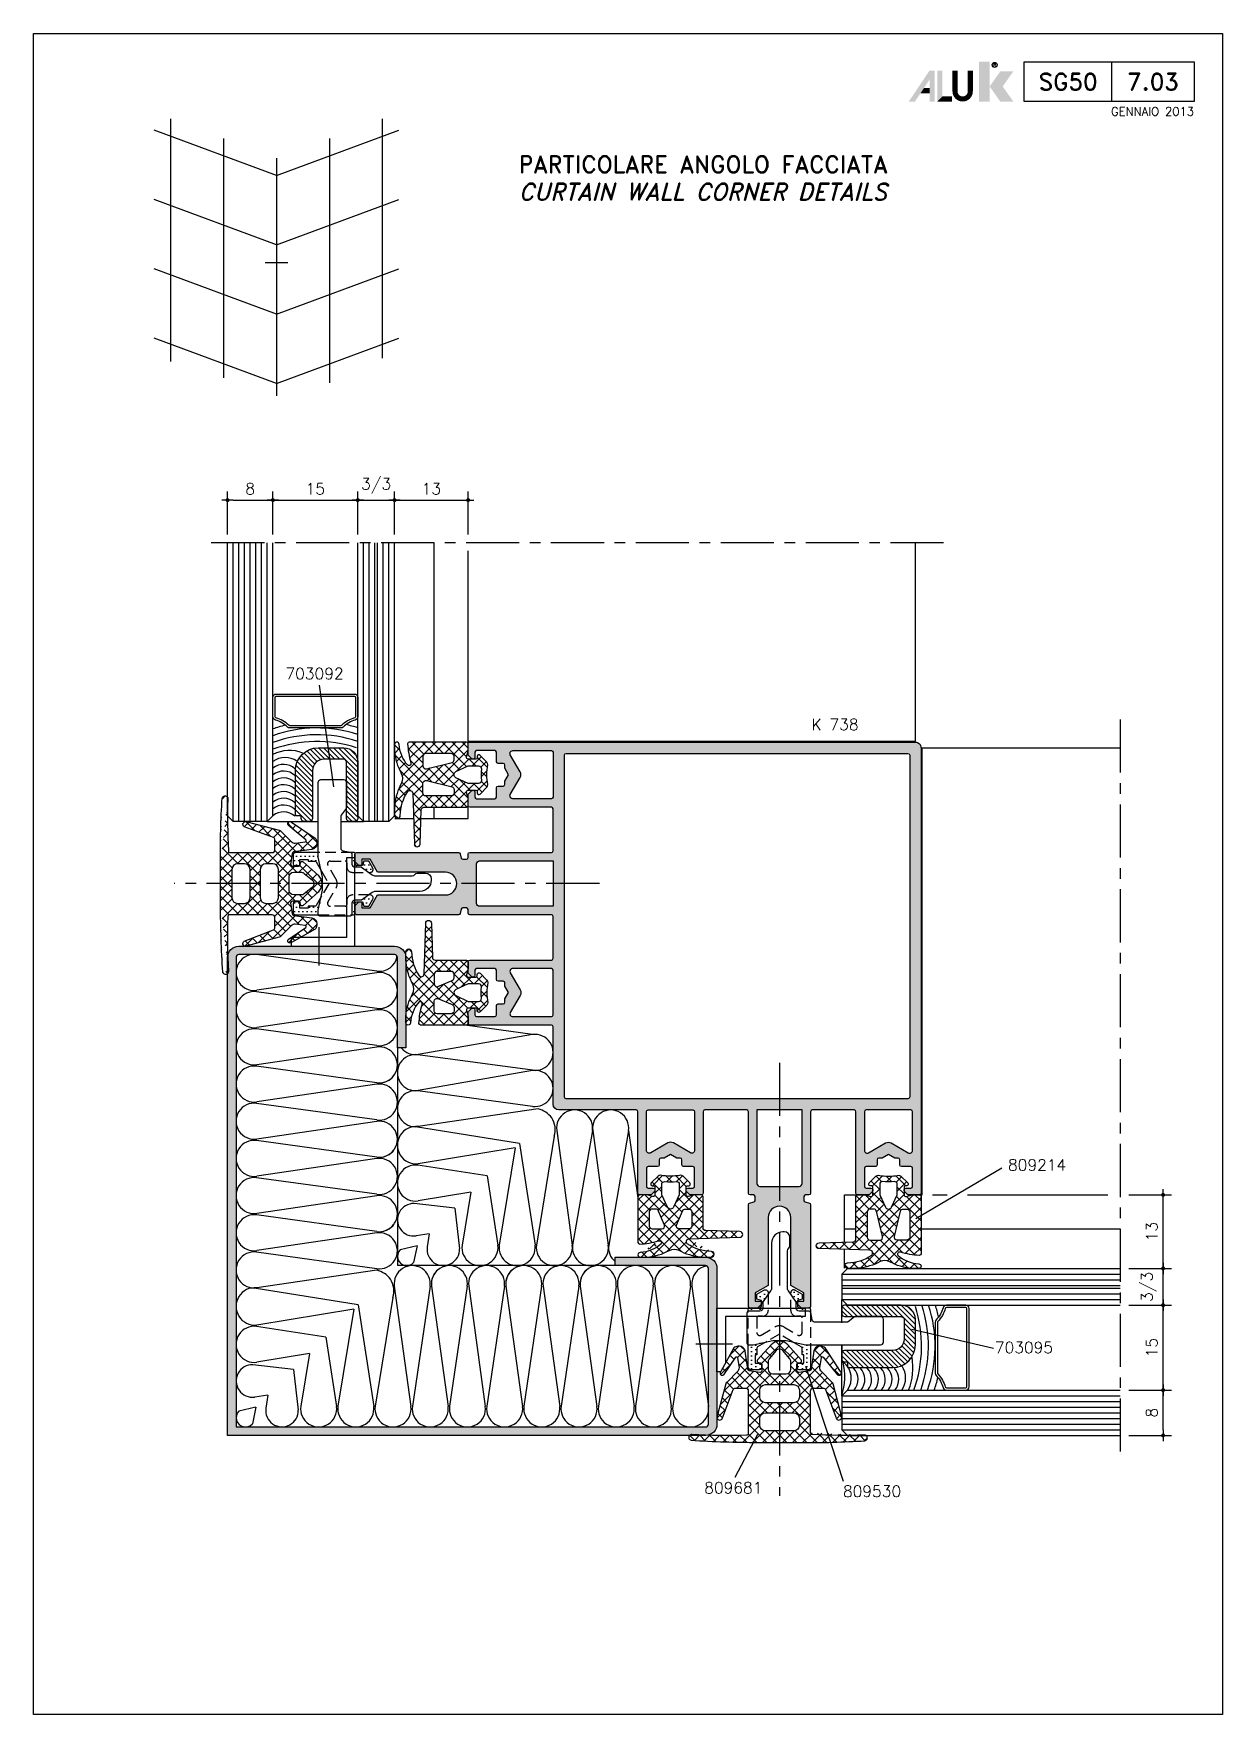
# Model space of a CAD drawing. Extents: x 0 to 1130, y -960 to 577.
# Drawn here: x 920 to 1130, y -640 to -343 of the extents above; entities that cross this region are included whole.
import ezdxf
from ezdxf.enums import TextEntityAlignment as Align

# ---------------------------------------------------------------- set-up
doc = ezdxf.new("R2010")
doc.units = 0
doc.header["$LTSCALE"] = 7.5
doc.header["$MEASUREMENT"] = 0
doc.linetypes.add('CENTER', pattern=[2, 1.25, -0.25, 0.25, -0.25])
doc.linetypes.add('HIDDEN', pattern=[0.375, 0.25, -0.125])
doc.layers.get('0').update_dxf_attribs({"linetype": 'CONTINUOUS'})
doc.layers.get('DEFPOINTS').update_dxf_attribs({"linetype": 'CONTINUOUS'})
for name, color, linetype in [('ACCESSORI', 200, 'CONTINUOUS'), ('ASSI', 1, 'CENTER'), ('FILL', 8, 'CONTINUOUS'), ('FINE', 7, 'CONTINUOUS'), ('GOMMA', 3, 'CONTINUOUS'), ('GROSSA', 4, 'CONTINUOUS'), ('MARCHIO', 7, 'CONTINUOUS'), ('NASC', 7, 'HIDDEN'), ('QUOTE', 254, 'CONTINUOUS'), ('TESTO', 2, 'CONTINUOUS'), ('TRATTEGGI', 140, 'CONTINUOUS'), ('VETRO', 6, 'CONTINUOUS')]:
    doc.layers.add(name, color=color, linetype=linetype)
doc.styles.add('RD', font='ROMAND.SHX', dxfattribs={"height": 3})
doc.styles.add('ROMD', font='ROMAND', dxfattribs={"height": 3})
doc.styles.get("Standard").update_dxf_attribs({"font": 'romans.shx'})
doc.dimstyles.new('SCALA_1-1$0', dxfattribs={"dimtxt": 2, "dimasz": 1, "dimexe": 1.5, "dimexo": 1.5, "dimgap": 1, "dimtad": 3, "dimdsep": 46, "dimtxsty": 'Standard', "dimblk1": 'PUNTO', "dimblk2": 'PUNTO', "dimsah": 1, "dimcen": 0.09, "dimclrt": 2, "dimadec": 0, "dimazin": 0, "dimtfac": 0.7, "dimtmove": 0, "dimatfit": 3, "dimldrblk": 'PUNTO', "dimfxl": 1, "dimtolj": 2, "dimarcsym": 0})
pattern_1 = [(315, (920, -640), (0.8838835, 0.8838835), []), (45, (920, -640), (-0.8838835, 0.8838835), [])]

msp = doc.modelspace()

# ---------------------------------------------------------------- texts
at = {"layer": 'TESTO', "style": 'ROMD'}
msp.add_text('PARTICOLARE ANGOLO FACCIATA', height=3, dxfattribs=at).set_placement((1005.7083, -367.5976))
at = {"layer": 'TESTO', "style": 'ROMD', "oblique": 15}
msp.add_text('CURTAIN WALL CORNER DETAILS', height=3, dxfattribs=at).set_placement((1005.7083, -372.4548))
at = {"layer": 'TESTO'}
for s, p in [('703092', (964.4821, -457.0898)), ('K 738', (1057.4229, -466.0818)), ('809214', (1092.1316, -543.9201)), ('703095', (1089.8057, -576.1733)), ('809681', (1038.4654, -600.9603)), ('809530', (1062.9673, -601.5776))]:
    msp.add_text(s, height=2, dxfattribs=at).set_placement(p)

# ---------------------------------------------------------------- blocks, each defined once
blk = doc.blocks.new('NMD')
at = {"layer": 'MARCHIO'}
blk.add_line((-19.5, -12), (-19.5, -5), dxfattribs=at)
blk.add_lwpolyline([(-5, -12), (-35, -12), (-35, -5), (-5, -5)], close=True, dxfattribs=at)
at = {"layer": 'MARCHIO', "const_width": 0.894}
blk.add_lwpolyline([(-44.53, -6.56), (-44.53, -10.2, -1), (-47.23, -10.2), (-47.23, -6.56)], format="xyb", dxfattribs=at)
at = {"layer": 'MARCHIO'}
blk.add_circle((-40.23, -5.53), 0.442, dxfattribs=at)
for points in [[(-43.01, -4.96), (-41.13, -4.96), (-43.01, -12), (-41.13, -12)], [(-55.38, -12), (-54.31, -12), (-51.75, -6.56), (-51.73, -8.14)], [(-51.75, -6.56), (-51.73, -8.14), (-50.84, -6.56), (-50.84, -12)], [(-51.73, -12), (-50.84, -12), (-51.73, -8.14)], [(-50.38, -6.56), (-49.49, -6.56), (-50.38, -12), (-49.49, -11.11)], [(-39.23, -6.68), (-36.93, -6.68), (-41.11, -9.34), (-38.81, -9.34)], [(-52.73, -9.63), (-53.33, -10.53), (-51.73, -9.63), (-51.73, -10.53)], [(-49.49, -11.11), (-50.38, -12), (-47.77, -11.11), (-47.77, -12)], [(-41.11, -9.34), (-38.81, -9.34), (-39.23, -12), (-36.93, -12)]]:
    blk.add_solid(points, dxfattribs=at)
blk.add_text('R', height=0.444, dxfattribs=at).set_placement((-40.23, -5.53), align=Align.MIDDLE)
at = {"layer": 'MARCHIO', "color": 2, "style": 'RD'}
for tag, p in [('SERIE', (-27.25, -8.5)), ('PAG', (-12.25, -8.5))]:
    blk.add_attdef(tag, text='', height=3, dxfattribs=at).set_placement(p, align=Align.MIDDLE)
at = {"layer": 'MARCHIO', "color": 2}
blk.add_attdef('REVISIONE', text='', height=1.5, dxfattribs=at).set_placement((-5, -14.5), align=Align.RIGHT)
blk = doc.blocks.new('PUNTO')
blk.add_line((-1, 0), (1, 0))
at = {"const_width": 0.35}
blk.add_lwpolyline([(-0.175, 0, 1), (0.175, 0, 1)], format="xyb", close=True, dxfattribs=at)
blk = doc.blocks.new('*D206')
at = {"layer": 'DEFPOINTS', "color": 0, "transparency": 16777216}
for p in [(962.26, -425.43), (954.26, -433), (962.26, -433)]:
    blk.add_point(p, dxfattribs=at)
at = {"layer": 'QUOTE', "color": 0, "lineweight": -2, "transparency": 16777216}
for p, q in [((954.26, -431.5), (954.26, -423.93)), ((962.26, -431.5), (962.26, -423.93)), ((955.26, -425.43), (961.26, -425.43))]:
    blk.add_line(p, q, dxfattribs=at)
at = {"layer": 'QUOTE', "color": 0, "lineweight": -2, "transparency": 16777216, "rotation": 180}
blk.add_blockref('PUNTO', (954.26, -425.43), dxfattribs=at)
at = {"layer": 'QUOTE', "color": 0, "lineweight": -2, "transparency": 16777216}
blk.add_blockref('PUNTO', (962.26, -425.43), dxfattribs=at)
at = {"layer": 'QUOTE', "color": 2, "transparency": 16777216, "insert": (958.26, -423.43), "char_height": 2, "attachment_point": 5}
blk.add_mtext('\\A2;8', dxfattribs=at)
blk = doc.blocks.new('*D207')
at = {"layer": 'DEFPOINTS', "color": 0, "transparency": 16777216}
for p in [(977.26, -425.43), (962.26, -433), (977.26, -433)]:
    blk.add_point(p, dxfattribs=at)
at = {"layer": 'QUOTE', "color": 0, "lineweight": -2, "transparency": 16777216}
for p, q in [((962.26, -431.5), (962.26, -423.93)), ((977.26, -431.5), (977.26, -423.93)), ((963.26, -425.43), (976.26, -425.43))]:
    blk.add_line(p, q, dxfattribs=at)
at = {"layer": 'QUOTE', "color": 0, "lineweight": -2, "transparency": 16777216, "rotation": 180}
blk.add_blockref('PUNTO', (962.26, -425.43), dxfattribs=at)
at = {"layer": 'QUOTE', "color": 0, "lineweight": -2, "transparency": 16777216}
blk.add_blockref('PUNTO', (977.26, -425.43), dxfattribs=at)
at = {"layer": 'QUOTE', "color": 2, "transparency": 16777216, "insert": (969.76, -423.43), "char_height": 2, "attachment_point": 5}
blk.add_mtext('\\A2;15', dxfattribs=at)
blk = doc.blocks.new('*D208')
at = {"layer": 'DEFPOINTS', "color": 0, "transparency": 16777216}
for p in [(983.76, -425.43), (977.26, -433), (983.76, -433)]:
    blk.add_point(p, dxfattribs=at)
at = {"layer": 'QUOTE', "color": 0, "lineweight": -2, "transparency": 16777216}
for p, q in [((977.26, -431.5), (977.26, -423.93)), ((983.76, -431.5), (983.76, -423.93)), ((978.26, -425.43), (982.76, -425.43))]:
    blk.add_line(p, q, dxfattribs=at)
at = {"layer": 'QUOTE', "color": 0, "lineweight": -2, "transparency": 16777216, "rotation": 180}
blk.add_blockref('PUNTO', (977.26, -425.43), dxfattribs=at)
at = {"layer": 'QUOTE', "color": 0, "lineweight": -2, "transparency": 16777216}
blk.add_blockref('PUNTO', (983.76, -425.43), dxfattribs=at)
at = {"layer": 'QUOTE', "color": 2, "transparency": 16777216, "insert": (980.51, -422.91), "char_height": 2, "attachment_point": 5}
blk.add_mtext('\\A2;3/3', dxfattribs=at)
blk = doc.blocks.new('*D209')
at = {"layer": 'DEFPOINTS', "color": 0, "transparency": 16777216}
for p in [(996.76, -425.43), (983.76, -433), (996.76, -433)]:
    blk.add_point(p, dxfattribs=at)
at = {"layer": 'QUOTE', "color": 0, "lineweight": -2, "transparency": 16777216}
for p, q in [((983.76, -431.5), (983.76, -423.93)), ((996.76, -431.5), (996.76, -423.93)), ((984.76, -425.43), (995.76, -425.43))]:
    blk.add_line(p, q, dxfattribs=at)
at = {"layer": 'QUOTE', "color": 0, "lineweight": -2, "transparency": 16777216, "rotation": 180}
blk.add_blockref('PUNTO', (983.76, -425.43), dxfattribs=at)
at = {"layer": 'QUOTE', "color": 0, "lineweight": -2, "transparency": 16777216}
blk.add_blockref('PUNTO', (996.76, -425.43), dxfattribs=at)
at = {"layer": 'QUOTE', "color": 2, "transparency": 16777216, "insert": (990.26, -423.43), "char_height": 2, "attachment_point": 5}
blk.add_mtext('\\A2;13', dxfattribs=at)
blk = doc.blocks.new('*D210')
at = {"layer": 'DEFPOINTS', "color": 0, "transparency": 16777216}
for p in [(1111.96, -582.7), (1119.53, -582.7), (1111.96, -590.7)]:
    blk.add_point(p, dxfattribs=at)
at = {"layer": 'QUOTE', "color": 0, "lineweight": -2, "transparency": 16777216}
for p, q in [((1113.46, -582.7), (1121.03, -582.7)), ((1119.53, -589.7), (1119.53, -583.7)), ((1113.46, -590.7), (1121.03, -590.7))]:
    blk.add_line(p, q, dxfattribs=at)
for p, rotation in [((1119.53, -582.7), 90), ((1119.53, -590.7), 270)]:
    blk.add_blockref('PUNTO', p, dxfattribs=dict(at, rotation=rotation))
at = {"layer": 'QUOTE', "color": 2, "transparency": 16777216, "insert": (1117.53, -586.7), "char_height": 2, "attachment_point": 5, "rotation": 90}
blk.add_mtext('\\A2;8', dxfattribs=at)
blk = doc.blocks.new('*D211')
at = {"layer": 'DEFPOINTS', "color": 0, "transparency": 16777216}
for p in [(1111.96, -567.7), (1119.53, -567.7), (1111.96, -582.7)]:
    blk.add_point(p, dxfattribs=at)
at = {"layer": 'QUOTE', "color": 0, "lineweight": -2, "transparency": 16777216}
for p, q in [((1113.46, -567.7), (1121.03, -567.7)), ((1119.53, -581.7), (1119.53, -568.7)), ((1113.46, -582.7), (1121.03, -582.7))]:
    blk.add_line(p, q, dxfattribs=at)
for p, rotation in [((1119.53, -567.7), 90), ((1119.53, -582.7), 270)]:
    blk.add_blockref('PUNTO', p, dxfattribs=dict(at, rotation=rotation))
at = {"layer": 'QUOTE', "color": 2, "transparency": 16777216, "insert": (1117.53, -575.2), "char_height": 2, "attachment_point": 5, "rotation": 90}
blk.add_mtext('\\A2;15', dxfattribs=at)
blk = doc.blocks.new('*D212')
at = {"layer": 'DEFPOINTS', "color": 0, "transparency": 16777216}
for p in [(1111.96, -561.2), (1119.53, -561.2), (1111.96, -567.7)]:
    blk.add_point(p, dxfattribs=at)
at = {"layer": 'QUOTE', "color": 0, "lineweight": -2, "transparency": 16777216}
for p, q in [((1113.46, -561.2), (1121.03, -561.2)), ((1119.53, -566.7), (1119.53, -562.2)), ((1113.46, -567.7), (1121.03, -567.7))]:
    blk.add_line(p, q, dxfattribs=at)
for p, rotation in [((1119.53, -561.2), 90), ((1119.53, -567.7), 270)]:
    blk.add_blockref('PUNTO', p, dxfattribs=dict(at, rotation=rotation))
at = {"layer": 'QUOTE', "color": 2, "transparency": 16777216, "insert": (1117.01, -564.45), "char_height": 2, "attachment_point": 5, "rotation": 90}
blk.add_mtext('\\A2;3/3', dxfattribs=at)
blk = doc.blocks.new('*D213')
at = {"layer": 'DEFPOINTS', "color": 0, "transparency": 16777216}
for p in [(1111.96, -548.2), (1119.53, -548.2), (1111.96, -561.2)]:
    blk.add_point(p, dxfattribs=at)
at = {"layer": 'QUOTE', "color": 0, "lineweight": -2, "transparency": 16777216}
for p, q in [((1113.46, -548.2), (1121.03, -548.2)), ((1119.53, -560.2), (1119.53, -549.2)), ((1113.46, -561.2), (1121.03, -561.2))]:
    blk.add_line(p, q, dxfattribs=at)
for p, rotation in [((1119.53, -548.2), 90), ((1119.53, -561.2), 270)]:
    blk.add_blockref('PUNTO', p, dxfattribs=dict(at, rotation=rotation))
at = {"layer": 'QUOTE', "color": 2, "transparency": 16777216, "insert": (1117.53, -554.7), "char_height": 2, "attachment_point": 5, "rotation": 90}
blk.add_mtext('\\A2;13', dxfattribs=at)

# ---------------------------------------------------------------- dimensions: what is measured, and where the dimension line sits
at = {"layer": 'QUOTE'}
dim = msp.add_linear_dim(base=(983.7635, -425.4317), p1=(977.2635, -433.0007), p2=(983.7635, -433.0007), text='3/3', dimstyle='SCALA_1-1$0', dxfattribs=at)
dim.commit()
dim.dimension.update_dxf_attribs({"geometry": '*D208', "text_midpoint": (980.5135, -425.4317), "dimtype": 160})
for base, p1, p2, picture, middle in [((962.2635, -425.4317), (954.2635, -433.0007), (962.2635, -433.0007), '*D206', (958.2635, -423.4317)), ((996.7635, -425.4317), (983.7635, -433.0007), (996.7635, -433.0007), '*D209', (990.2635, -423.4317))]:
    dim = msp.add_linear_dim(base=base, p1=p1, p2=p2, dimstyle='SCALA_1-1$0', dxfattribs=at)
    dim.commit()
    dim.dimension.update_dxf_attribs({"geometry": picture, "text_midpoint": middle})
dim = msp.add_linear_dim(base=(977.2635, -425.4317), p1=(962.2635, -433.0007), p2=(977.2635, -433.0007), dimstyle='SCALA_1-1$0', override={"dimdec": 0}, dxfattribs=at)
dim.commit()
dim.dimension.update_dxf_attribs({"geometry": '*D207', "text_midpoint": (969.7635, -423.4317)})
for base, p1, p2, picture, middle in [((1119.5325, -548.2007), (1111.9635, -561.2007), (1111.9635, -548.2007), '*D213', (1117.5325, -554.7007)), ((1119.5325, -582.7007), (1111.9635, -590.7007), (1111.9635, -582.7007), '*D210', (1117.5325, -586.7007))]:
    dim = msp.add_linear_dim(base=base, p1=p1, p2=p2, angle=90, dimstyle='SCALA_1-1$0', dxfattribs=at)
    dim.commit()
    dim.dimension.update_dxf_attribs({"geometry": picture, "text_midpoint": middle})
dim = msp.add_linear_dim(base=(1119.5325, -561.2007), p1=(1111.9635, -567.7007), p2=(1111.9635, -561.2007), angle=90, text='3/3', dimstyle='SCALA_1-1$0', dxfattribs=at)
dim.commit()
dim.dimension.update_dxf_attribs({"geometry": '*D212', "text_midpoint": (1119.5325, -564.4507), "dimtype": 160})
dim = msp.add_linear_dim(base=(1119.5325, -567.7007), p1=(1111.9635, -582.7007), p2=(1111.9635, -567.7007), angle=90, dimstyle='SCALA_1-1$0', override={"dimdec": 0}, dxfattribs=at)
dim.commit()
dim.dimension.update_dxf_attribs({"geometry": '*D211', "text_midpoint": (1117.5325, -575.2007)})

# ---------------------------------------------------------------- hatches: boundary and pattern name
at = {"layer": 'FILL'}
h = msp.add_hatch(color=253, dxfattribs=at)
h.paths.add_polyline_path([(997.0635, -468.2007, 0.41421356), (996.7635, -468.5007), (996.7635, -470.3764, 0.19891237), (996.8514, -470.5886), (997.3757, -471.1128, 0.23202478), (997.6257, -471.1983, 0.45178835), (997.9635, -470.9007), (997.9635, -470.0007, -0.41421356), (998.2635, -469.7007), (1001.4635, -469.7007, -0.41421356), (1001.7635, -470.0007), (1001.7635, -471.6507, 0.41421356), (1002.0635, -471.9507), (1002.9635, -471.9507, -0.41421356), (1003.2635, -472.2507), (1003.2635, -472.8167), (1003.9182, -473.9507), (1003.2635, -475.0847), (1003.2635, -475.6507, -0.41421356), (1002.9635, -475.9507), (1002.0635, -475.9507, 0.41421356), (1001.7635, -476.2507), (1001.7635, -477.9007, -0.41421356), (1001.4635, -478.2007), (998.2635, -478.2007, -0.41421356), (997.9635, -477.9007), (997.9635, -477.0007, 0.45178835), (997.6257, -476.7031, 0.23202478), (997.3757, -476.7886), (996.8514, -477.3128, 0.19891237), (996.7635, -477.5249), (996.7635, -479.4007, 0.41421356), (997.0635, -479.7007), (1011.4635, -479.7007, -0.41421356), (1011.7635, -480.0007), (1011.7635, -487.4007, -0.41421356), (1011.4635, -487.7007), (997.0635, -487.7007, 0.41421356), (996.7635, -488.0007), (996.7635, -488.6007, -0.41421356), (996.4635, -488.9007), (995.9635, -488.9007), (995.8153, -488.9007, -0.33945426), (995.5255, -488.6783), (995.3231, -487.923, 0.33945426), (995.0333, -487.7007), (977.0635, -487.7007, 0.41421356), (976.7635, -488.0007), (976.7635, -489.3007), (977.4635, -490.0007), (977.9635, -490.0007), (977.9635, -488.9007), (979.4356, -488.9007), (980.7635, -491.2007), (992.7635, -491.2007, -1), (992.7635, -495.2007), (980.7635, -495.2007), (979.4356, -497.5007), (977.9635, -497.5007), (977.9635, -496.4007), (977.4635, -496.4007), (976.7635, -497.1007), (976.7635, -498.4007, 0.41421356), (977.0635, -498.7007), (995.0333, -498.7007, 0.33945426), (995.3231, -498.4783), (995.5255, -497.723, -0.33945426), (995.8153, -497.5007), (996.4635, -497.5007, -0.41421356), (996.7635, -497.8007), (996.7635, -498.4007, 0.41421356), (997.0635, -498.7007), (1011.4635, -498.7007, -0.41421356), (1011.7635, -499.0007), (1011.7635, -506.4007, -0.41421356), (1011.4635, -506.7007), (997.0635, -506.7007, 0.41421356), (996.7635, -507.0007), (996.7635, -508.8764, 0.19891237), (996.8514, -509.0886), (997.3757, -509.6128, 0.23202478), (997.6257, -509.6983, 0.45178835), (997.9635, -509.4007), (997.9635, -508.5007, -0.41421356), (998.2635, -508.2007), (1001.4635, -508.2007, -0.41421356), (1001.7635, -508.5007), (1001.7635, -510.1507, 0.41421356), (1002.0635, -510.4507), (1002.9635, -510.4507, -0.41421356), (1003.2635, -510.7507), (1003.2635, -511.3167), (1003.9182, -512.4507), (1003.2635, -513.5847), (1003.2635, -514.1507, -0.41421356), (1002.9635, -514.4507), (1002.0635, -514.4507, 0.41421356), (1001.7635, -514.7507), (1001.7635, -516.4007, -0.41421356), (1001.4635, -516.7007), (998.2635, -516.7007, -0.41421356), (997.9635, -516.4007), (997.9635, -515.5007, 0.45178835), (997.6257, -515.2031, 0.23202478), (997.3757, -515.2886), (996.8514, -515.8128, 0.19891237), (996.7635, -516.0249), (996.7635, -517.9007, 0.41421356), (997.0635, -518.2007), (1011.4635, -518.2007, -0.41421356), (1011.7635, -518.5007), (1011.7635, -532.2007, 0.41421356), (1012.7635, -533.2007), (1026.4635, -533.2007, -0.41421356), (1026.7635, -533.5007), (1026.7635, -547.9007, 0.41421356), (1027.0635, -548.2007), (1028.9393, -548.2007, 0.19891237), (1029.1514, -548.1128), (1029.6757, -547.5886, 0.23202478), (1029.7611, -547.3386, 0.45178835), (1029.4635, -547.0007), (1028.5635, -547.0007, -0.41421356), (1028.2635, -546.7007), (1028.2635, -543.5007, -0.41421356), (1028.5635, -543.2007), (1030.2135, -543.2007, 0.41421356), (1030.5135, -542.9007), (1030.5135, -542.0007, -0.41421356), (1030.8135, -541.7007), (1031.3796, -541.7007), (1032.5135, -541.046), (1033.6475, -541.7007), (1034.2135, -541.7007, -0.41421356), (1034.5135, -542.0007), (1034.5135, -542.9007, 0.41421356), (1034.8135, -543.2007), (1036.4635, -543.2007, -0.41421356), (1036.7635, -543.5007), (1036.7635, -546.7007, -0.41421356), (1036.4635, -547.0007), (1035.5635, -547.0007, 0.45178835), (1035.2659, -547.3386, 0.23202478), (1035.3514, -547.5886), (1035.8757, -548.1128, 0.19891237), (1036.0878, -548.2007), (1037.9635, -548.2007, 0.41421356), (1038.2635, -547.9007), (1038.2635, -533.5007, -0.41421356), (1038.5635, -533.2007), (1045.9635, -533.2007, -0.41421356), (1046.2635, -533.5007), (1046.2635, -547.9007, 0.41421356), (1046.5635, -548.2007), (1047.1635, -548.2007, -0.41421356), (1047.4635, -548.5007), (1047.4635, -549.1489, -0.33945426), (1047.2412, -549.4387), (1046.4859, -549.6411, 0.33945426), (1046.2635, -549.9309), (1046.2635, -567.9007, 0.41421356), (1046.5635, -568.2007), (1047.8635, -568.2007), (1048.5635, -567.5007), (1048.5635, -567.0007), (1047.4635, -567.0007), (1047.4635, -565.5286), (1049.7635, -564.2007), (1049.7635, -552.2007, -1), (1053.7635, -552.2007), (1053.7635, -564.2007), (1056.0635, -565.5286), (1056.0635, -567.0007), (1054.9635, -567.0007), (1054.9635, -567.5007), (1055.6635, -568.2007), (1056.9635, -568.2007, 0.41421356), (1057.2635, -567.9007), (1057.2635, -549.9309, 0.33945426), (1057.0412, -549.6411), (1056.2859, -549.4387, -0.33945426), (1056.0635, -549.1489), (1056.0635, -548.5007, -0.41421356), (1056.3635, -548.2007), (1056.9635, -548.2007, 0.41421356), (1057.2635, -547.9007), (1057.2635, -533.5007, -0.41421356), (1057.5635, -533.2007), (1064.9635, -533.2007, -0.41421356), (1065.2635, -533.5007), (1065.2635, -547.9007, 0.41421356), (1065.5635, -548.2007), (1067.4393, -548.2007, 0.19891237), (1067.6514, -548.1128), (1068.1757, -547.5886, 0.23202478), (1068.2611, -547.3386, 0.45178835), (1067.9635, -547.0007), (1067.0635, -547.0007, -0.41421356), (1066.7635, -546.7007), (1066.7635, -543.5007, -0.41421356), (1067.0635, -543.2007), (1068.7135, -543.2007, 0.41421356), (1069.0135, -542.9007), (1069.0135, -542.0007, -0.41421356), (1069.3135, -541.7007), (1069.8796, -541.7007), (1071.0135, -541.046), (1072.1475, -541.7007), (1072.7135, -541.7007, -0.41421356), (1073.0135, -542.0007), (1073.0135, -542.9007, 0.41421356), (1073.3135, -543.2007), (1074.9635, -543.2007, -0.41421356), (1075.2635, -543.5007), (1075.2635, -546.7007, -0.41421356), (1074.9635, -547.0007), (1074.0635, -547.0007, 0.45178835), (1073.7659, -547.3386, 0.23202478), (1073.8514, -547.5886), (1074.3757, -548.1128, 0.19891237), (1074.5878, -548.2007), (1076.4635, -548.2007, 0.41421356), (1076.7635, -547.9007), (1076.7635, -469.2007, 0.19891237), (1076.4707, -468.4936, 0.19891237), (1075.7635, -468.2007)])
h.paths.add_polyline_path([(1013.7635, -470.5007, -0.41421356), (1014.0635, -470.2007), (1074.4635, -470.2007, -0.41421356), (1074.7635, -470.5007), (1074.7635, -530.9007, -0.41421356), (1074.4635, -531.2007), (1014.0635, -531.2007, -0.41421356), (1013.7635, -530.9007)], flags=16)
h.paths.add_polyline_path([(1011.7635, -497.2007), (998.7635, -497.2007, -0.41421356), (998.2635, -496.7007), (998.2635, -489.7007, -0.41421356), (998.7635, -489.2007), (1011.7635, -489.2007)], flags=16)
h.paths.add_polyline_path([(1011.4635, -508.2007, -0.41421356), (1011.7635, -508.5007), (1011.7635, -516.4007, -0.41421356), (1011.4635, -516.7007), (1004.6399, -516.7007, -0.57735027), (1004.2069, -515.9507), (1005.939, -512.9507, 0.26794919), (1005.939, -511.9507), (1004.2069, -508.9507, -0.57735027), (1004.6399, -508.2007)], flags=16)
h.paths.add_polyline_path([(1011.4635, -478.2007), (1004.6399, -478.2007, -0.57735027), (1004.2069, -477.4507), (1005.939, -474.4507, 0.26794919), (1005.939, -473.4507), (1004.2069, -470.4507, -0.57735027), (1004.6399, -469.7007), (1011.4635, -469.7007, -0.41421356), (1011.7635, -470.0007), (1011.7635, -477.9007, -0.41421356)], flags=16)
h.paths.add_polyline_path([(1028.5635, -533.2007), (1036.4635, -533.2007, -0.41421356), (1036.7635, -533.5007), (1036.7635, -540.3243, -0.57735027), (1036.0135, -540.7573), (1033.0135, -539.0253, 0.26794919), (1032.0135, -539.0253), (1029.0135, -540.7573, -0.57735027), (1028.2635, -540.3243), (1028.2635, -533.5007, -0.41421356)], flags=16)
h.paths.add_polyline_path([(1047.7635, -533.2007), (1055.7635, -533.2007), (1055.7635, -546.2007, -0.41421356), (1055.2635, -546.7007), (1048.2635, -546.7007, -0.41421356), (1047.7635, -546.2007)], flags=16)
h.paths.add_polyline_path([(1067.0635, -533.2007), (1074.9635, -533.2007, -0.41421356), (1075.2635, -533.5007), (1075.2635, -540.3243, -0.57735027), (1074.5135, -540.7573), (1071.5135, -539.0253, 0.26794919), (1070.5135, -539.0253), (1067.5135, -540.7573, -0.57735027), (1066.7635, -540.3243), (1066.7635, -533.5007, -0.41421356)], flags=16)
h = msp.add_hatch(dxfattribs=at)
h.set_pattern_fill('ANSI37', color=137, scale=10, angle=270, style=0)
h.set_pattern_definition(pattern_1)
h.paths.add_polyline_path([(985.0384, -473.9507, 0.02794882), (984.9482, -473.7463), (984.729, -473.2893, -0.11061204), (983.7678, -469.5518), (983.7678, -468.5422, -0.92924617), (984.5635, -468.6007, 0.16496881), (986.0972, -472.2853, 0.79048834), (986.6159, -471.8099, -0.0531271), (986.0683, -468.5007, -0.41421356), (986.3683, -468.2007), (996.4635, -468.2007, -0.41421356), (996.7635, -468.5007), (996.7635, -469.7021, -0.06554346), (996.7533, -469.7797), (996.4738, -470.823, 0.49314543), (996.7635, -471.2007), (998.1411, -471.2007, 0.38887873), (998.3404, -471.0181), (998.3662, -470.7234, -0.63707026), (998.8772, -470.5374), (1000.0854, -471.7457, -0.24541991), (1000.2241, -472.1874, 0.04434286), (1000.0674, -473.9507), (999.0674, -473.9507, -0.0226568), (999.1129, -472.9459, 0.44100912), (998.615, -472.4007), (996.7635, -472.4007), (994.6057, -473.4069, 0.29147342), (994.2593, -473.9507)])
h.paths.add_polyline_path([(993.9113, -471.8141, 0.32883045), (994.2635, -471.3364), (994.2635, -470.7007, 0.41421356), (993.7635, -470.2007), (989.2635, -470.2007, 0.41421356), (988.7635, -470.7007), (988.7635, -472.4192, 0.5050829), (989.4113, -472.8969)], flags=16)
h.paths.add_polyline_path([(994.2593, -473.9507, 0.29147342), (994.6057, -474.4945), (996.7635, -475.5007), (998.615, -475.5007, 0.44100912), (999.1129, -474.9554, -0.0226568), (999.0674, -473.9507), (1000.0674, -473.9507, 0.04434286), (1000.2241, -475.714, -0.24541991), (1000.0854, -476.1557), (998.8772, -477.364, -0.63707026), (998.3662, -477.178), (998.3404, -476.8833, 0.38887873), (998.1411, -476.7007), (996.7635, -476.7007, 0.49314543), (996.4738, -477.0783), (996.7635, -478.1598), (996.7635, -479.4007, -0.41421356), (996.4635, -479.7007), (988.9484, -479.7007, 0.4052433), (988.4487, -480.1853), (988.3791, -482.448), (987.1264, -481.761), (986.9869, -477.2353, 0.67565586), (986.1159, -476.9157, 0.14945272), (984.7634, -481.1748, -0.92574555), (983.7678, -481.2287), (983.7678, -479.6845, -0.09819273), (984.7572, -475.8588), (985.0068, -475.4367, 0.19269455), (985.0384, -473.9507)])
h.paths.add_polyline_path([(989.4113, -475.0045, 0.5050829), (988.7635, -475.4822), (988.7635, -477.2007, 0.41421356), (989.2635, -477.7007), (993.7635, -477.7007, 0.41421356), (994.2635, -477.2007), (994.2635, -476.565, 0.32883045), (993.9113, -476.0873)], flags=16)
h.paths.add_polyline_path([(987.1264, -481.761), (988.3791, -482.448), (988.2633, -486.216, -0.96973923), (987.2638, -486.216)])
h = msp.add_hatch(dxfattribs=at)
h.set_pattern_fill('ANSI37', color=137, scale=10, angle=-90, style=0)
h.set_pattern_definition([(45, (599.8481, -601.8709), (0.8838835, -0.8838835), []), (315, (599.8481, -601.8709), (-0.8838835, -0.8838835), [])])
edge = h.paths.add_edge_path(flags=16)
edge.add_line((965.9429, -491.2007), (967.3014, -491.2007))
edge.add_arc((967.3014, -492.0007), 0.8, 49.820583, 90, ccw=False)
edge.add_line((967.8176, -491.3895), (969.2386, -492.5895))
edge.add_arc((968.7225, -493.2007), 0.8, -49.820583, 49.820583, ccw=False)
edge.add_line((969.2386, -493.8119), (967.8176, -495.0119))
edge.add_arc((967.3014, -494.4007), 0.8, 270, 310.179417, ccw=False)
edge.add_line((967.3014, -495.2007), (965.9429, -495.2007))
edge.add_arc((965.9429, -494.4007), 0.8, 180, 270, ccw=False)
edge.add_line((965.1429, -494.4007), (965.1429, -492.0007))
edge.add_arc((965.9429, -492.0007), 0.8, 90, 180, ccw=False)
edge = h.paths.add_edge_path(flags=16)
edge.add_line((961.0429, -496.7007), (962.2429, -496.7007))
edge.add_arc((962.2429, -495.7007), 1, 270, 360)
edge.add_line((963.2429, -495.7007), (963.2429, -490.6895))
edge.add_arc((962.2429, -490.6895), 1, 360, 450)
edge.add_line((962.2429, -489.6895), (961.0429, -489.6895))
edge.add_arc((961.0429, -490.6895), 1, 90, 180)
edge.add_line((960.0429, -490.6895), (960.0429, -495.7007))
edge.add_arc((961.0429, -495.7007), 1, 180, 270)
edge = h.paths.add_edge_path(flags=16)
edge.add_line((957.2429, -489.6895), (956.0429, -489.6895))
edge.add_arc((956.0429, -490.6895), 1, 90, 180)
edge.add_line((955.0429, -490.6895), (955.0429, -495.7007))
edge.add_arc((956.0429, -495.7007), 1, 180, 270)
edge.add_line((956.0429, -496.7007), (957.2429, -496.7007))
edge.add_arc((957.2429, -495.7007), 1, 270, 360)
edge.add_line((958.2429, -495.7007), (958.2429, -490.6895))
edge.add_arc((957.2429, -490.6895), 1, 0, 90)
edge = h.paths.add_edge_path()
edge.add_arc((962.9903, -484.6526), 1, 45, 66.590538, ccw=False)
edge.add_line((963.6974, -483.9455), (965.5247, -485.7728))
edge.add_arc((966.2318, -485.0657), 1, 225, 270)
edge.add_line((966.2318, -486.0657), (967.9799, -485.8069))
edge.add_arc((967.9506, -485.6091), 0.2, 278.420332, 397.712418)
edge.add_line((968.1088, -485.4867), (964.967, -482.8828))
edge.add_arc((965.2834, -482.6381), 0.4, 45.144241, 217.712418, ccw=False)
edge.add_line((965.5656, -482.3546), (969.7141, -485.1529))
edge.add_arc((969.0088, -485.8618), 1, 0, 45.144241, ccw=False)
edge.add_line((970.0088, -485.8618), (970.0088, -486.1704))
edge.add_arc((969.0088, -486.1704), 1, -81.957571, 0, ccw=False)
edge.add_line((969.1487, -487.1606), (965.9701, -487.6097))
edge.add_arc((965.9701, -487.9097), 0.3, 90, 172.092837)
edge.add_line((965.6729, -487.8685), (965.4033, -489.8097))
edge.add_arc((965.7033, -489.8097), 0.3, 180, 270)
edge.add_line((965.7033, -490.1097), (966.7927, -490.1097))
edge.add_arc((966.7927, -489.8097), 0.3, 270, 345)
edge.add_line((967.0825, -489.8874), (967.1322, -489.5016))
edge.add_arc((967.422, -489.5792), 0.3, 49.820583, 165, ccw=False)
edge.add_line((967.6156, -489.35), (970.2466, -491.7252))
edge.add_arc((968.9064, -493.2097), 2, -47.925087, 47.925086, ccw=False)
edge.add_line((970.2466, -494.6943), (967.6156, -497.0695))
edge.add_arc((967.422, -496.8403), 0.3, 195, 310.179417, ccw=False)
edge.add_line((967.1322, -496.9179), (967.0825, -496.5321))
edge.add_arc((966.7927, -496.6097), 0.3, 15, 90)
edge.add_line((966.7927, -496.3097), (965.7033, -496.3097))
edge.add_arc((965.7033, -496.6097), 0.3, 90, 180)
edge.add_line((965.4033, -496.6097), (965.6729, -498.551))
edge.add_arc((965.9701, -498.5097), 0.3, 187.907163, 270)
edge.add_line((965.9701, -498.8097), (969.1487, -499.2589))
edge.add_arc((969.0088, -500.249), 1, 0, 81.957571, ccw=False)
edge.add_line((970.0088, -500.249), (970.0088, -500.5576))
edge.add_arc((969.0088, -500.5576), 1, -45.144241, 0, ccw=False)
edge.add_line((969.7141, -501.2665), (965.5656, -503.5898))
edge.add_arc((965.2834, -503.3063), 0.4, 142.287582, 314.855759, ccw=False)
edge.add_line((964.967, -503.0616), (968.1088, -500.9327))
edge.add_arc((967.9506, -500.8104), 0.2, 322.287582, 441.579668)
edge.add_line((967.9799, -500.6125), (966.2318, -500.3538))
edge.add_arc((966.2318, -501.3538), 1, 90, 135)
edge.add_line((965.5247, -500.6467), (963.6974, -502.474))
edge.add_arc((962.9903, -501.7669), 1, 293.409462, 315, ccw=False)
edge.add_line((963.3876, -502.6846), (957.4635, -504.2787))
edge.add_arc((957.4635, -503.7787), 0.5, 122.430783, 270, ccw=False)
edge.add_line((957.1954, -503.3566), (962.3912, -501.3623))
edge.add_arc((962.1262, -500.9382), 0.5, 301.996726, 360)
edge.add_line((962.6262, -500.9382), (962.6262, -499.2097))
edge.add_arc((962.1262, -499.2097), 0.5, 0, 90)
edge.add_line((962.1262, -498.7097), (954.576, -498.7097))
edge.add_arc((954.576, -499.0097), 0.3, 90, 188.958983)
edge.add_arc((1061.728, -502.4416), 107.5017, 178.195492, 183.318433)
edge.add_arc((953.9135, -508.7476), 0.5, -172.857212, 9.577018, ccw=False)
edge.add_arc((1136.5274, -496.833), 183.5013, 180.054431, 183.742244, ccw=False)
edge.add_line((953.0262, -497.0073), (953.0262, -489.4234))
edge.add_arc((1086.4715, -487.2064), 133.4637, 176.096623, 180.951811, ccw=False)
edge.add_arc((953.8135, -478.1831), 0.5, -9.577018, 172.857212, ccw=False)
edge.add_arc((1051.4971, -481.5229), 97.2451, 178.08088, 183.449587)
edge.add_arc((954.7246, -487.421), 0.3, 171.031871, 270)
edge.add_line((954.7246, -487.721), (962.1262, -487.721))
edge.add_arc((962.1262, -487.221), 0.5, 270, 360)
edge.add_line((962.6262, -487.221), (962.6262, -485.4812))
edge.add_arc((962.1262, -485.4812), 0.5, 360, 418.003274)
edge.add_line((962.3912, -485.0572), (957.1954, -483.1483))
edge.add_arc((957.4732, -482.7226), 0.5083, 91.089565, 236.870129, ccw=False)
edge.add_line((957.4635, -482.2144), (963.3876, -483.7461))
h = msp.add_hatch(dxfattribs=at)
h.set_pattern_fill('DOTS', color=2, scale=12, style=0)
h.set_pattern_definition([(360, (885.457, -674.3746), (0.375, 0.75), [0, -0.75])])
h.paths.add_polyline_path([(965.8245, -498.2093, 0.41421356), (966.3245, -498.7093), (970.3303, -498.7093, -0.04956893), (970.3245, -498.6502), (970.3245, -497.8766), (970.8598, -495.4223), (969.9147, -497.0593, -0.26794919), (969.6549, -497.2093), (968.5245, -497.2093), (968.5245, -497.5093), (967.0245, -497.5093), (967.0245, -496.4093), (966.1245, -496.4093, 0.41421356), (965.8245, -496.7093)])
h.paths.add_polyline_path([(976.2995, -496.6502), (976.2995, -498.6502, -0.04829701), (976.2939, -498.7078), (976.5562, -498.7076, 0.38352459), (976.8245, -498.4093), (976.8245, -496.7093, -0.41421356), (977.1245, -496.4093), (977.6756, -496.4093, -0.06162687), (977.7487, -496.4002), (977.8245, -496.4002, -0.06162687), (977.8976, -496.4093), (978.1245, -496.4093), (978.3388, -497.2093), (979.1924, -497.2093), (979.9141, -495.9593, 0.57735027), (979.4811, -495.2093), (979.2434, -495.2093), (977.9641, -496.105, -0.15391472), (977.8208, -496.1502), (976.7995, -496.1502, 0.41421356)])
h.paths.add_polyline_path([(965.8245, -489.7093, 0.41421356), (966.1245, -490.0093), (967.0245, -490.0093), (967.0245, -488.9093), (968.5245, -488.9093), (968.5245, -489.2093), (969.6549, -489.2093, -0.26794919), (969.9147, -489.3593), (970.8661, -491.0072), (970.3245, -488.5238), (970.3245, -487.7093), (966.3245, -487.7093, 0.41421356), (965.8245, -488.2093)])
h.paths.add_polyline_path([(976.7995, -490.2502), (977.8208, -490.2502, -0.15391472), (977.9641, -490.2954), (979.2692, -491.2093), (979.4811, -491.2093, 0.57735027), (979.9141, -490.4593), (979.1924, -489.2093), (978.3388, -489.2093), (978.1245, -490.0093), (977.1245, -490.0093, -0.41421356), (976.8245, -489.7093), (976.8245, -488.0093, 0.41421356), (976.5245, -487.7093), (976.1758, -487.7093, -0.24004689), (976.2995, -487.952), (976.2995, -489.7502, 0.41421356)])
h = msp.add_hatch(dxfattribs=at)
h.set_pattern_fill('ANSI37', color=137, scale=10, angle=270, style=0)
h.set_pattern_definition(pattern_1)
edge = h.paths.add_edge_path(flags=16)
edge.add_line((994.2635, -515.065), (994.2635, -515.7007))
edge.add_arc((993.7635, -515.7007), 0.5, -90, 0, ccw=False)
edge.add_line((993.7635, -516.2007), (991.2635, -516.2007))
edge.add_arc((991.2635, -515.7007), 0.5, 180, 270, ccw=False)
edge.add_line((990.7635, -515.7007), (990.7635, -513.9822))
edge.add_arc((991.2635, -513.9822), 0.5, 72.809759, 180, ccw=False)
edge.add_line((991.4113, -513.5045), (993.9113, -514.5873))
edge.add_arc((993.7635, -515.065), 0.5, 0, 72.809759, ccw=False)
edge = h.paths.add_edge_path(flags=16)
edge.add_line((994.2635, -509.8364), (994.2635, -509.2007))
edge.add_arc((993.7635, -509.2007), 0.5, 0, 90)
edge.add_line((993.7635, -508.7007), (991.2635, -508.7007))
edge.add_arc((991.2635, -509.2007), 0.5, 90, 180)
edge.add_line((990.7635, -509.2007), (990.7635, -510.9192))
edge.add_arc((991.2635, -510.9192), 0.5, 180, 287.190241)
edge.add_line((991.4113, -511.3969), (993.9113, -510.3141))
edge.add_arc((993.7635, -509.8364), 0.5, 287.190241, 360)
edge = h.paths.add_edge_path()
edge.add_arc((999.7319, -510.5992), 0.5, -10.155981, 45, ccw=False)
edge.add_arc((1010.0674, -512.4507), 10, 169.844019, 190.155981)
edge.add_arc((999.7319, -514.3021), 0.5, -45, 10.155981, ccw=False)
edge.add_line((1000.0854, -514.6557), (998.8772, -515.864))
edge.add_arc((998.665, -515.6518), 0.3, 185, 315, ccw=False)
edge.add_line((998.3662, -515.678), (998.3404, -515.3833))
edge.add_arc((998.1411, -515.4007), 0.2, 5, 90)
edge.add_line((998.1411, -515.2007), (996.7635, -515.2007))
edge.add_arc((996.7635, -515.5007), 0.3, 90, 195)
edge.add_line((996.4738, -515.5783), (996.7533, -516.6216))
edge.add_arc((996.4635, -516.6993), 0.3, 0, 15, ccw=False)
edge.add_line((996.7635, -516.6993), (996.7635, -517.9007))
edge.add_arc((996.4635, -517.9007), 0.3, -90, 0, ccw=False)
edge.add_line((996.4635, -518.2007), (988.3683, -518.2007))
edge.add_arc((988.3683, -517.9007), 0.3, 180, 270, ccw=False)
edge.add_arc((1003.8701, -518.8158), 15.8283, 164.521352, 176.68575, ccw=False)
edge.add_arc((988.3002, -514.4153), 0.3616, 330.84298, 484.146818)
edge.add_arc((992.7622, -518.2193), 6.2127, 138.665957, 176.136539)
edge.add_arc((986.1635, -517.8007), 0.4, 180, 360, ccw=False)
edge.add_line((985.7635, -517.8007), (985.7635, -517.1582))
edge.add_arc((994.5926, -517.1267), 8.8291, 152.953856, 180.204537, ccw=False)
edge.add_line((986.729, -513.112), (986.9482, -512.6551))
edge.add_arc((985.1662, -511.7471), 2, 333, 383.031333)
edge.add_line((987.0068, -510.9647), (986.7572, -510.5425))
edge.add_arc((995.9088, -506.135), 10.1576, 182.829672, 205.715938, ccw=False)
edge.add_line((985.7635, -506.6365), (985.7635, -505.2381))
edge.add_arc((986.2635, -505.2381), 0.5, 0, 180, ccw=False)
edge.add_arc((994.405, -505.1443), 7.6421, 180.702959, 214.617009)
edge.add_arc((988.4871, -509.1507), 0.5, 222.059057, 358.239688)
edge.add_line((988.9869, -509.1661), (989.2638, -500.1853))
edge.add_arc((989.7635, -500.2007), 0.5, 1.760312, 178.239688, ccw=False)
edge.add_line((990.2633, -500.1853), (990.4487, -506.216))
edge.add_arc((990.9484, -506.2007), 0.5, 181.760312, 270)
edge.add_line((990.9484, -506.7007), (996.4635, -506.7007))
edge.add_arc((996.4635, -507.0007), 0.3, 0, 90, ccw=False)
edge.add_line((996.7635, -507.0007), (996.7635, -508.2416))
edge.add_line((996.7635, -508.2416), (996.4738, -509.323))
edge.add_arc((996.7635, -509.4007), 0.3, 165, 270)
edge.add_line((996.7635, -509.7007), (998.1411, -509.7007))
edge.add_arc((998.1411, -509.5007), 0.2, 270, 355)
edge.add_line((998.3404, -509.5181), (998.3662, -509.2234))
edge.add_arc((998.665, -509.2495), 0.3, 45, 175, ccw=False)
edge.add_line((998.8772, -509.0374), (1000.0854, -510.2457))
edge = h.paths.add_edge_path(flags=16)
edge.add_arc((1010.1711, -512.4507), 11.1038, 174.808333, 185.191667, ccw=False)
edge.add_arc((998.615, -511.4007), 0.5, 354.808333, 450)
edge.add_line((998.615, -510.9007), (996.7635, -510.9007))
edge.add_line((996.7635, -510.9007), (994.6057, -511.9069))
edge.add_arc((994.8593, -512.4507), 0.6, 115, 245)
edge.add_line((994.6057, -512.9945), (996.7635, -514.0007))
edge.add_line((996.7635, -514.0007), (998.615, -514.0007))
edge.add_arc((998.615, -513.5007), 0.5, 270, 365.191667)
h = msp.add_hatch(color=253, dxfattribs=at)
h.paths.add_polyline_path([(983.7635, -504.2447), (970.3739, -504.2447), (970.3739, -505.7447), (983.7635, -505.7447, -0.41421356), (984.2635, -506.2447), (984.2635, -522.2447), (985.7635, -522.2447), (985.7635, -506.2447, 0.41421356)])
h.paths.add_polyline_path([(970.3739, -504.2447), (965.4842, -504.2447), (957.5896, -504.2447), (957.4635, -504.2787, -0.09289193), (957.2825, -504.2447), (956.2635, -504.2447, 0.3729683), (954.2839, -505.96, 0.00629581), (954.4066, -508.6644, -0.24539231), (954.2635, -509.1046), (954.2635, -590.7007), (1035.8596, -590.7007, -0.24539231), (1036.2999, -590.5577, 0.00629581), (1039.0042, -590.6803, 0.3729683), (1040.7195, -588.7007), (1040.7195, -587.6817, -0.09289193), (1040.6856, -587.5007), (1040.7195, -587.3746), (1040.7195, -574.5904), (1039.2195, -574.5904), (1039.2195, -588.7007, -0.41421356), (1038.7195, -589.2007), (955.7635, -589.2007), (955.7635, -506.2447, -0.41421356), (956.2635, -505.7447), (958.5173, -505.7447, -0.06817764), (959.3824, -505.7447), (970.3739, -505.7447)])
h.paths.add_polyline_path([(1040.7195, -561.2007, 0.41421356), (1038.7195, -559.2007), (1022.7195, -559.2007), (1022.7195, -560.7007), (1038.7195, -560.7007, -0.41421356), (1039.2195, -561.2007), (1039.2195, -574.5904), (1040.7195, -574.5904)])
h = msp.add_hatch(dxfattribs=at)
h.set_pattern_fill('ANSI37', color=137, scale=10, angle=270, style=0)
h.set_pattern_definition(pattern_1)
edge = h.paths.add_edge_path(flags=16)
edge.add_arc((1032.5135, -534.7931), 11.1038, 264.808333, 275.191667)
edge.add_arc((1033.5635, -546.3493), 0.5, 0, 95.191667, ccw=False)
edge.add_line((1034.0635, -546.3493), (1034.0635, -548.2007))
edge.add_line((1034.0635, -548.2007), (1033.0573, -550.3585))
edge.add_arc((1032.5135, -550.1049), 0.6, 205, 335, ccw=False)
edge.add_line((1031.9698, -550.3585), (1030.9635, -548.2007))
edge.add_line((1030.9635, -548.2007), (1030.9635, -546.3493))
edge.add_arc((1031.4635, -546.3493), 0.5, 84.808333, 180, ccw=False)
edge = h.paths.add_edge_path()
edge.add_arc((1034.365, -545.2323), 0.5, 45, 100.155981)
edge.add_arc((1032.5135, -534.8969), 10, 259.844019, 280.155981, ccw=False)
edge.add_arc((1030.6621, -545.2323), 0.5, 79.844019, 135)
edge.add_line((1030.3085, -544.8788), (1029.1003, -546.0871))
edge.add_arc((1029.3124, -546.2992), 0.3, 135, 265)
edge.add_line((1029.2862, -546.5981), (1029.581, -546.6239))
edge.add_arc((1029.5635, -546.8231), 0.2, 0, 85, ccw=False)
edge.add_line((1029.7635, -546.8231), (1029.7635, -548.2007))
edge.add_arc((1029.4635, -548.2007), 0.3, -105, 0, ccw=False)
edge.add_line((1029.3859, -548.4905), (1028.3426, -548.2109))
edge.add_arc((1028.2649, -548.5007), 0.3, 75, 90)
edge.add_line((1028.2649, -548.2007), (1027.0635, -548.2007))
edge.add_arc((1027.0635, -548.5007), 0.3, 90, 180)
edge.add_line((1026.7635, -548.5007), (1026.7635, -556.5959))
edge.add_arc((1027.0635, -556.5959), 0.3, 180, 270)
edge.add_arc((1026.1485, -541.0941), 15.8283, 273.31425, 285.478648)
edge.add_arc((1030.5489, -556.6641), 0.3616, -34.146818, 119.15702, ccw=False)
edge.add_arc((1026.7449, -552.2021), 6.2127, 273.863461, 311.334043, ccw=False)
edge.add_arc((1027.1635, -558.8007), 0.4, 90, 270)
edge.add_line((1027.1635, -559.2007), (1027.806, -559.2007))
edge.add_arc((1027.8375, -550.3716), 8.8291, 269.795463, 297.046144)
edge.add_line((1031.8522, -558.2352), (1032.3091, -558.016))
edge.add_arc((1033.2171, -559.798), 2, 66.968667, 117, ccw=False)
edge.add_line((1033.9996, -557.9575), (1034.4217, -558.207))
edge.add_arc((1038.8292, -549.0554), 10.1576, 244.284062, 267.170328)
edge.add_line((1038.3277, -559.2007), (1039.7262, -559.2007))
edge.add_arc((1039.7262, -558.7007), 0.5, 270, 450)
edge.add_arc((1039.8199, -550.5592), 7.6421, 235.382991, 269.297041, ccw=False)
edge.add_arc((1035.8135, -556.4771), 0.5, 91.760312, 227.940943, ccw=False)
edge.add_line((1035.7982, -555.9774), (1044.7789, -555.7004))
edge.add_arc((1044.7635, -555.2007), 0.5, 271.760312, 448.239688)
edge.add_line((1044.7789, -554.7009), (1038.7482, -554.5156))
edge.add_arc((1038.7635, -554.0158), 0.5, 180, 268.239688, ccw=False)
edge.add_line((1038.2635, -554.0158), (1038.2635, -548.5007))
edge.add_arc((1037.9635, -548.5007), 0.3, 360, 450)
edge.add_line((1037.9635, -548.2007), (1036.7227, -548.2007))
edge.add_line((1036.7227, -548.2007), (1035.6412, -548.4905))
edge.add_arc((1035.5635, -548.2007), 0.3, 180, 285, ccw=False)
edge.add_line((1035.2635, -548.2007), (1035.2635, -546.8231))
edge.add_arc((1035.4635, -546.8231), 0.2, 95, 180, ccw=False)
edge.add_line((1035.4461, -546.6239), (1035.7409, -546.5981))
edge.add_arc((1035.7147, -546.2992), 0.3, 275, 405)
edge.add_line((1035.9268, -546.0871), (1034.7185, -544.8788))
edge = h.paths.add_edge_path(flags=16)
edge.add_line((1035.1278, -550.7007), (1035.7635, -550.7007))
edge.add_arc((1035.7635, -551.2007), 0.5, 0, 90, ccw=False)
edge.add_line((1036.2635, -551.2007), (1036.2635, -553.7007))
edge.add_arc((1035.7635, -553.7007), 0.5, -90, 0, ccw=False)
edge.add_line((1035.7635, -554.2007), (1034.045, -554.2007))
edge.add_arc((1034.045, -553.7007), 0.5, 162.809759, 270, ccw=False)
edge.add_line((1033.5674, -553.5529), (1034.6502, -551.0529))
edge.add_arc((1035.1278, -551.2007), 0.5, 90, 162.809759, ccw=False)
edge = h.paths.add_edge_path(flags=16)
edge.add_line((1029.8993, -550.7007), (1029.2635, -550.7007))
edge.add_arc((1029.2635, -551.2007), 0.5, 90, 180)
edge.add_line((1028.7635, -551.2007), (1028.7635, -553.7007))
edge.add_arc((1029.2635, -553.7007), 0.5, 180, 270)
edge.add_line((1029.2635, -554.2007), (1030.9821, -554.2007))
edge.add_arc((1030.9821, -553.7007), 0.5, 270, 377.190241)
edge.add_line((1031.4597, -553.5529), (1030.3769, -551.0529))
edge.add_arc((1029.8993, -551.2007), 0.5, 17.190241, 90)
h = msp.add_hatch(dxfattribs=at)
h.set_pattern_fill('ANSI37', color=137, scale=10, angle=270, style=0)
h.set_pattern_definition(pattern_1)
h.paths.add_polyline_path([(1071.0135, -559.9259, -0.02794882), (1071.218, -560.016), (1071.6749, -560.2352, 0.11061204), (1075.4125, -561.1964), (1076.422, -561.1964, 0.92924617), (1076.3635, -560.4007, -0.16496881), (1072.679, -558.867, -0.79048834), (1073.1544, -558.3483, 0.0531271), (1076.4635, -558.8959, 0.41421356), (1076.7635, -558.5959), (1076.7635, -548.5007, 0.41421356), (1076.4635, -548.2007), (1075.2622, -548.2007, 0.06554346), (1075.1845, -548.2109), (1074.1412, -548.4905, -0.49314543), (1073.7635, -548.2007), (1073.7635, -546.8231, -0.38887873), (1073.9461, -546.6239), (1074.2409, -546.5981, 0.63707026), (1074.4268, -546.0871), (1073.2185, -544.8788, 0.24541991), (1072.7768, -544.7402, -0.04434286), (1071.0135, -544.8969), (1071.0135, -545.8969, 0.0226568), (1072.0183, -545.8513, -0.44100912), (1072.5635, -546.3493), (1072.5635, -548.2007), (1071.5573, -550.3585, -0.29147342), (1071.0135, -550.7049)])
h.paths.add_polyline_path([(1073.1502, -551.0529, -0.32883045), (1073.6278, -550.7007), (1074.2635, -550.7007, -0.41421356), (1074.7635, -551.2007), (1074.7635, -555.7007, -0.41421356), (1074.2635, -556.2007), (1072.545, -556.2007, -0.5050829), (1072.0674, -555.5529)], flags=16)
h.paths.add_polyline_path([(1071.0135, -550.7049, -0.29147342), (1070.4698, -550.3585), (1069.4635, -548.2007), (1069.4635, -546.3493, -0.44100912), (1070.0088, -545.8513, 0.0226568), (1071.0135, -545.8969), (1071.0135, -544.8969, -0.04434286), (1069.2503, -544.7402, 0.24541991), (1068.8085, -544.8788), (1067.6003, -546.0871, 0.63707026), (1067.7862, -546.5981), (1068.081, -546.6239, -0.38887873), (1068.2635, -546.8231), (1068.2635, -548.2007, -0.49314543), (1067.8859, -548.4905), (1066.8044, -548.2007), (1065.5635, -548.2007, 0.41421356), (1065.2635, -548.5007), (1065.2635, -556.0158, -0.4052433), (1064.7789, -556.5156), (1062.5162, -556.5851), (1063.2032, -557.8378), (1067.7289, -557.9774, -0.67565586), (1068.0485, -558.8484, -0.14945272), (1063.7894, -560.2008, 0.92574555), (1063.7355, -561.1964), (1065.2797, -561.1964, 0.09819273), (1069.1054, -560.207), (1069.5275, -559.9575, -0.19269455), (1071.0135, -559.9259)])
h.paths.add_polyline_path([(1069.9597, -555.5529, -0.5050829), (1069.4821, -556.2007), (1067.7635, -556.2007, -0.41421356), (1067.2635, -555.7007), (1067.2635, -551.2007, -0.41421356), (1067.7635, -550.7007), (1068.3993, -550.7007, -0.32883045), (1068.8769, -551.0529)], flags=16)
h.paths.add_polyline_path([(1063.2032, -557.8378), (1062.5162, -556.5851), (1058.7482, -556.7009, 0.96973923), (1058.7482, -557.7004)])
h = msp.add_hatch(dxfattribs=at)
h.set_pattern_fill('DOTS', color=2, scale=12, angle=90, style=0)
h.set_pattern_definition([(90, (870.58965, -659.50724), (0.75, 0.375), [0, -0.75])])
h.paths.add_polyline_path([(1046.755, -579.1397, -0.41421356), (1046.255, -578.6397), (1046.255, -574.6339, 0.04956893), (1046.314, -574.6397), (1047.0876, -574.6397), (1049.5419, -574.1045), (1047.905, -575.0496, 0.26794919), (1047.755, -575.3094), (1047.755, -576.4397), (1047.455, -576.4397), (1047.455, -577.9397), (1048.555, -577.9397), (1048.555, -578.8397, -0.41421356), (1048.255, -579.1397)])
h.paths.add_polyline_path([(1048.314, -568.6647), (1046.314, -568.6647, 0.04829701), (1046.2565, -568.6703), (1046.2566, -568.408, -0.38352459), (1046.555, -568.1397), (1048.255, -568.1397, 0.41421356), (1048.555, -567.8397), (1048.555, -567.2886, 0.06162687), (1048.564, -567.2155), (1048.564, -567.1397, 0.06162687), (1048.555, -567.0666), (1048.555, -566.8397), (1047.755, -566.6254), (1047.755, -565.7718), (1049.005, -565.0501, -0.57735027), (1049.755, -565.4831), (1049.755, -565.7208), (1048.8592, -567.0001, 0.15391472), (1048.814, -567.1435), (1048.814, -568.1647, -0.41421356)])
h.paths.add_polyline_path([(1055.255, -579.1397, -0.41421356), (1054.955, -578.8397), (1054.955, -577.9397), (1056.055, -577.9397), (1056.055, -576.4397), (1055.755, -576.4397), (1055.755, -575.3094, 0.26794919), (1055.605, -575.0496), (1053.957, -574.0981), (1056.4404, -574.6397), (1057.255, -574.6397), (1057.255, -578.6397, -0.41421356), (1056.755, -579.1397)])
h.paths.add_polyline_path([(1054.714, -568.1647), (1054.714, -567.1435, 0.15391472), (1054.6688, -567.0001), (1053.755, -565.695), (1053.755, -565.4831, -0.57735027), (1054.505, -565.0501), (1055.755, -565.7718), (1055.755, -566.6254), (1054.955, -566.8397), (1054.955, -567.8397, 0.41421356), (1055.255, -568.1397), (1056.955, -568.1397, -0.41421356), (1057.255, -568.4397), (1057.255, -568.7884, 0.24004689), (1057.0123, -568.6647), (1055.214, -568.6647, -0.41421356)])
h = msp.add_hatch(dxfattribs=at)
h.set_pattern_fill('ANSI37', color=137, scale=10, style=0)
h.set_pattern_definition([(45, (943.0933, -945.1161), (-0.8838835, 0.8838835), []), (135, (943.0933, -945.1161), (-0.8838835, -0.8838835), [])])
edge = h.paths.add_edge_path(flags=16)
edge.add_line((1053.7635, -579.0213), (1053.7635, -577.6628))
edge.add_arc((1052.9635, -577.6628), 0.8, 360, 400.179417)
edge.add_line((1053.5748, -577.1467), (1052.3748, -575.7256))
edge.add_arc((1051.7635, -576.2418), 0.8, 40.179417, 139.820583)
edge.add_line((1051.1523, -575.7256), (1049.9523, -577.1467))
edge.add_arc((1050.5635, -577.6628), 0.8, 139.820583, 180)
edge.add_line((1049.7635, -577.6628), (1049.7635, -579.0213))
edge.add_arc((1050.5635, -579.0213), 0.8, 180, 270)
edge.add_line((1050.5635, -579.8213), (1052.9635, -579.8213))
edge.add_arc((1052.9635, -579.0213), 0.8, 270, 360)
edge = h.paths.add_edge_path(flags=16)
edge.add_line((1048.2635, -583.9213), (1048.2635, -582.7213))
edge.add_arc((1049.2635, -582.7213), 1, 90, 180, ccw=False)
edge.add_line((1049.2635, -581.7213), (1054.2748, -581.7213))
edge.add_arc((1054.2748, -582.7213), 1, 0, 90, ccw=False)
edge.add_line((1055.2748, -582.7213), (1055.2748, -583.9213))
edge.add_arc((1054.2748, -583.9213), 1, 270, 360, ccw=False)
edge.add_line((1054.2748, -584.9213), (1049.2635, -584.9213))
edge.add_arc((1049.2635, -583.9213), 1, 180, 270, ccw=False)
edge = h.paths.add_edge_path(flags=16)
edge.add_line((1055.2748, -587.7213), (1055.2748, -588.9213))
edge.add_arc((1054.2748, -588.9213), 1, 270, 360, ccw=False)
edge.add_line((1054.2748, -589.9213), (1049.2635, -589.9213))
edge.add_arc((1049.2635, -588.9213), 1, 180, 270, ccw=False)
edge.add_line((1048.2635, -588.9213), (1048.2635, -587.7213))
edge.add_arc((1049.2635, -587.7213), 1, 90, 180, ccw=False)
edge.add_line((1049.2635, -586.7213), (1054.2748, -586.7213))
edge.add_arc((1054.2748, -587.7213), 1, 0, 90, ccw=False)
edge = h.paths.add_edge_path()
edge.add_arc((1060.3117, -581.974), 1, 23.409462, 45)
edge.add_line((1061.0188, -581.2669), (1059.1914, -579.4395))
edge.add_arc((1059.8985, -578.7324), 1, 180, 225, ccw=False)
edge.add_line((1058.8985, -578.7324), (1059.1573, -576.9843))
edge.add_arc((1059.3552, -577.0136), 0.2, 52.287582, 171.579668, ccw=False)
edge.add_line((1059.4775, -576.8554), (1062.0351, -579.9972))
edge.add_arc((1062.2798, -579.6808), 0.4, 232.287582, 404.855759)
edge.add_line((1062.5633, -579.3987), (1059.8113, -575.2502))
edge.add_arc((1059.1024, -575.9555), 1, 44.855759, 90)
edge.add_line((1059.1024, -574.9555), (1058.7938, -574.9555))
edge.add_arc((1058.7938, -575.9555), 1, 90, 171.957571)
edge.add_line((1057.8036, -575.8156), (1057.3545, -578.9941))
edge.add_arc((1057.0545, -578.9941), 0.3, -82.092837, 0, ccw=False)
edge.add_line((1057.0958, -579.2913), (1055.1545, -579.5609))
edge.add_arc((1055.1545, -579.2609), 0.3, 180, 270, ccw=False)
edge.add_line((1054.8545, -579.2609), (1054.8545, -578.1715))
edge.add_arc((1055.1545, -578.1715), 0.3, 105, 180, ccw=False)
edge.add_line((1055.0769, -577.8818), (1055.4627, -577.832))
edge.add_arc((1055.385, -577.5422), 0.3, 285, 400.179417)
edge.add_line((1055.6142, -577.3487), (1053.239, -574.7177))
edge.add_arc((1051.7545, -576.0579), 2, 42.074914, 137.925087)
edge.add_line((1050.27, -574.7177), (1047.8948, -577.3487))
edge.add_arc((1048.124, -577.5422), 0.3, 139.820583, 255)
edge.add_line((1048.0463, -577.832), (1048.4321, -577.8818))
edge.add_arc((1048.3545, -578.1715), 0.3, 0, 75, ccw=False)
edge.add_line((1048.6545, -578.1715), (1048.6545, -579.2609))
edge.add_arc((1048.3545, -579.2609), 0.3, -90, 0, ccw=False)
edge.add_line((1048.3545, -579.5609), (1046.4132, -579.2913))
edge.add_arc((1046.4545, -578.9941), 0.3, 180, 262.092837, ccw=False)
edge.add_line((1046.1545, -578.9941), (1045.7054, -575.8156))
edge.add_arc((1044.7152, -575.9555), 1, 8.042429, 90)
edge.add_line((1044.7152, -574.9555), (1044.4066, -574.9555))
edge.add_arc((1044.4066, -575.9555), 1, 90, 135.144241)
edge.add_line((1043.6977, -575.2502), (1041.3744, -579.3987))
edge.add_arc((1041.658, -579.6808), 0.4, 135.144241, 307.712418)
edge.add_line((1041.9026, -579.9972), (1044.0315, -576.8554))
edge.add_arc((1044.1538, -577.0136), 0.2, 8.420332, 127.712418, ccw=False)
edge.add_line((1044.3517, -576.9843), (1044.6105, -578.7324))
edge.add_arc((1043.6105, -578.7324), 1, 315, 360, ccw=False)
edge.add_line((1044.3176, -579.4395), (1042.4902, -581.2669))
edge.add_arc((1043.1973, -581.974), 1, 135, 156.590538)
edge.add_line((1042.2797, -581.5767), (1040.6856, -587.5007))
edge.add_arc((1041.1856, -587.5007), 0.5, 180, 327.569217)
edge.add_line((1041.6076, -587.7688), (1043.602, -582.5731))
edge.add_arc((1044.026, -582.838), 0.5, 90, 148.003274, ccw=False)
edge.add_line((1044.026, -582.338), (1045.7545, -582.338))
edge.add_arc((1045.7545, -582.838), 0.5, 0, 90, ccw=False)
edge.add_line((1046.2545, -582.838), (1046.2545, -590.3883))
edge.add_arc((1045.9545, -590.3883), 0.3, -98.958983, 0, ccw=False)
edge.add_arc((1042.5226, -483.2362), 107.5017, 266.681567, 271.804508, ccw=False)
edge.add_arc((1036.2167, -591.0507), 0.5, 80.422982, 262.857212)
edge.add_arc((1048.1313, -408.4368), 183.5013, 266.257756, 269.945569)
edge.add_line((1047.9569, -591.938), (1055.5408, -591.938))
edge.add_arc((1057.7579, -458.4927), 133.4637, 269.048189, 273.903377)
edge.add_arc((1066.7811, -591.1507), 0.5, 277.142788, 459.577018)
edge.add_arc((1063.4413, -493.4671), 97.2451, 266.550413, 271.91912, ccw=False)
edge.add_arc((1057.5433, -590.2397), 0.3, 180, 278.968129, ccw=False)
edge.add_line((1057.2433, -590.2397), (1057.2433, -582.838))
edge.add_arc((1057.7433, -582.838), 0.5, 90, 180, ccw=False)
edge.add_line((1057.7433, -582.338), (1059.483, -582.338))
edge.add_arc((1059.483, -582.838), 0.5, 31.996726, 90, ccw=False)
edge.add_line((1059.907, -582.5731), (1061.816, -587.7688))
edge.add_arc((1062.2416, -587.491), 0.5083, 213.129871, 358.910435)
edge.add_line((1062.7498, -587.5007), (1061.2181, -581.5767))
at = {"layer": 'TRATTEGGI'}
h = msp.add_hatch(dxfattribs=at)
h.set_pattern_fill('ANSI31', color=256, scale=5, angle=-90, style=0)
h.set_pattern_definition([(315, (885.39605, -396.637), (0.4419417, 0.4419417), [])])
h.paths.add_polyline_path([(969.2635, -473.2007, -0.41421356), (971.2635, -471.2007), (974.7635, -471.2007, -0.41421356), (975.2635, -471.7007), (975.2635, -481.7007, 0.41421356), (975.7635, -482.2007), (976.7635, -482.2007, 0.41421356), (977.2635, -481.7007), (977.2635, -471.7007, 0.41421356), (974.7635, -469.2007), (970.2635, -469.2007, 0.41421356), (966.2635, -473.2007), (966.2635, -481.2007), (967.2635, -481.2007), (967.2635, -481.7007, 0.41421356), (967.7635, -482.2007), (968.7635, -482.2007, 0.41421356), (969.2635, -481.7007)])
h = msp.add_hatch(dxfattribs=at)
h.set_pattern_fill('ANSI31', color=256, scale=5, style=0)
h.set_pattern_definition([(135, (1148.3272, -659.5682), (0.4419417, 0.4419417), [])])
h.paths.add_polyline_path([(1071.7635, -575.7007, 0.41421356), (1073.7635, -573.7007), (1073.7635, -570.2007, 0.41421356), (1073.2635, -569.7007), (1063.2635, -569.7007, -0.41421356), (1062.7635, -569.2007), (1062.7635, -568.2007, -0.41421356), (1063.2635, -567.7007), (1073.2635, -567.7007, -0.41421356), (1075.7635, -570.2007), (1075.7635, -574.7007, -0.41421356), (1071.7635, -578.7007), (1063.7635, -578.7007), (1063.7635, -577.7007), (1063.2635, -577.7007, -0.41421356), (1062.7635, -577.2007), (1062.7635, -576.2007, -0.41421356), (1063.2635, -575.7007)])

# ---------------------------------------------------------------- linework, layer by layer
at = {"layer": 'ACCESSORI'}
for points in [[(968.7635, -482.2007), (967.7635, -482.2007, -0.41421356), (967.2635, -481.7007), (967.2635, -481.2007), (966.2635, -481.2007), (966.2635, -473.2007, -0.41421356), (970.2635, -469.2007), (974.7635, -469.2007, -0.41421356), (977.2635, -471.7007), (977.2635, -481.7007, -0.41421356), (976.7635, -482.2007), (975.7635, -482.2007, -0.41421356), (975.2635, -481.7007), (975.2635, -471.7007, 0.41421356), (974.7635, -471.2007), (971.2635, -471.2007, 0.41421356), (969.2635, -473.2007), (969.2635, -481.7007, -0.41421356), (968.7635, -482.2007)], [(1062.7635, -574.7007), (1062.7635, -577.2007, 0.41421356), (1063.2635, -577.7007), (1063.7635, -577.7007), (1063.7635, -578.7007), (1071.7635, -578.7007, 0.41421356), (1075.7635, -574.7007), (1075.7635, -570.2007, 0.41421356), (1073.2635, -567.7007), (1063.2635, -567.7007, 0.41421356), (1062.7635, -568.2007), (1062.7635, -569.2007, 0.41421356), (1063.2635, -569.7007), (1073.2635, -569.7007, -0.41421356), (1073.7635, -570.2007), (1073.7635, -573.7007, -0.41421356), (1071.7635, -575.7007), (1063.2635, -575.7007, 0.41421356), (1062.7635, -576.2007)]]:
    msp.add_lwpolyline(points, format="xyb", dxfattribs=at)
for points in [[(974.7635, -474.8303, -0.41421356), (975.2635, -475.3303), (975.2635, -479.6963, -0.1316525), (975.1966, -479.9463), (974.3305, -481.0803, 0.1316525), (974.2635, -481.3303), (974.2635, -486.9324, 0.36397023), (974.6767, -487.4248), (975.9906, -487.6565, -0.36397023), (976.2385, -487.952), (976.2385, -489.7502, 0.41421356), (976.7385, -490.2502), (977.7598, -490.2502, -0.15391472), (977.9032, -490.2954), (979.8036, -491.6261, 0.15391472), (980.3772, -491.807), (986.899, -491.807, 0.25440459), (987.3188, -491.5786, -0.25440459), (987.7385, -491.3502), (989.2385, -491.3502, -0.41421356), (990.2385, -492.3502), (990.2385, -492.5935, -0.41421356), (988.2385, -494.5935), (980.3772, -494.5935, 0.15391472), (979.8036, -494.7743), (977.9032, -496.105, -0.15391472), (977.7598, -496.1502), (976.7385, -496.1502, 0.41421356), (976.2385, -496.6502), (976.2385, -498.6502, -0.41421356), (975.9385, -498.9502), (970.5635, -498.9502, -0.41421356), (970.2635, -498.6502), (970.2635, -497.8766), (971.0319, -494.3538), (971.0319, -492.0466), (970.2635, -488.5238), (970.2635, -475.3303, -0.41421356), (970.7635, -474.8303)], [(1070.1339, -570.2007, 0.41421356), (1069.6339, -569.7007), (1065.2679, -569.7007, 0.1316525), (1065.0179, -569.7677), (1063.8839, -570.6337, -0.1316525), (1063.6339, -570.7007), (1058.0318, -570.7007, -0.36397023), (1057.5394, -570.2875), (1057.3077, -568.9736, 0.36397023), (1057.0123, -568.7257), (1055.214, -568.7257, -0.41421356), (1054.714, -568.2257), (1054.714, -567.2044, 0.15391472), (1054.6688, -567.061), (1053.3381, -565.1606, -0.15391472), (1053.1573, -564.587), (1053.1573, -558.0652, -0.25440459), (1053.3856, -557.6455, 0.25440459), (1053.614, -557.2257), (1053.614, -555.7257, 0.41421356), (1052.614, -554.7257), (1052.3707, -554.7257, 0.41421356), (1050.3707, -556.7257), (1050.3707, -564.587, -0.15391472), (1050.1899, -565.1606), (1048.8592, -567.061, 0.15391472), (1048.814, -567.2044), (1048.814, -568.2257, -0.41421356), (1048.314, -568.7257), (1046.314, -568.7257, 0.41421356), (1046.014, -569.0257), (1046.014, -574.4007, 0.41421356), (1046.314, -574.7007), (1047.0876, -574.7007), (1050.6104, -573.9324), (1052.9176, -573.9324), (1056.4404, -574.7007), (1069.6339, -574.7007, 0.41421356), (1070.1339, -574.2007)]]:
    msp.add_lwpolyline(points, format="xyb", close=True, dxfattribs=at)
at = {"layer": 'ASSI'}
for p, q in [((1080.7635, -433.0007), (951.1474, -433.0007)), ((1111.9635, -464.2007), (1111.9635, -593.8168)), ((1019.9384, -493.2007), (944.8547, -493.2007)), ((970.3739, -500.8878), (970.3739, -507.6963)), ((1051.7635, -524.8631), (1051.7635, -601.3969)), ((1043.47, -574.5904), (1037.0038, -574.5904))]:
    msp.add_line(p, q, dxfattribs=at)
at = {"layer": 'FINE'}
for p, q in [((990.7635, -468.2013), (990.7635, -433.0007)), ((990.7635, -481.7007), (990.7635, -479.7013)), ((996.7635, -481.7007), (996.7635, -479.4007)), ((961.2635, -482.2007), (970.3245, -482.2007)), ((974.3245, -482.2007), (978.2635, -482.2007)), ((988.4021, -481.7007), (996.7635, -481.7007)), ((984.2635, -522.2447), (984.2635, -560.706)), ((1063.2635, -556.5622), (1063.2635, -548.2007)), ((1063.2635, -548.2007), (1065.5635, -548.2007)), ((1063.2635, -554.2007), (1065.2629, -554.2007)), ((1076.7629, -554.2007), (1111.9635, -554.2007)), ((1022.7195, -560.7007), (984.2635, -560.706)), ((1062.7635, -570.8007), (1062.7635, -566.7007)), ((1062.7635, -583.7007), (1062.7635, -574.8007))]:
    msp.add_line(p, q, dxfattribs=at)
for points in [[(996.7635, -468.5007), (996.7635, -468), (1075.7635, -467.9996), (1075.7635, -433.0007)], [(1076.4635, -548.2007), (1076.9642, -548.2007), (1076.9647, -469.2007), (1111.9635, -469.2007)], [(983.7941, -481.7007), (987.1245, -481.7007)], [(1063.2635, -561.1701), (1063.2635, -557.8397)], [(1041.312, -579.48), (1040.7195, -579.48), (1040.7195, -568.2007), (1056.3135, -568.2007), (1056.3135, -569.7007), (1042.2195, -569.7007), (1042.2195, -577.8897)]]:
    msp.add_lwpolyline(points, dxfattribs=at)
msp.add_lwpolyline([(965.4842, -504.2447), (976.7635, -504.2447), (976.7635, -488.6507), (975.2635, -488.6507), (975.2635, -502.7447), (965.4842, -502.7447)], close=True, dxfattribs=at)
for centre, radius, start, end in [((970.3089, -488.9336), 24.4347, 103.810264, 109.223894), ((970.0489, -488.6229), 22.924, 71.656033, 109.85341), ((969.8089, -488.9336), 24.4347, 72.236862, 77.278309), ((970.0489, -489.8229), 22.924, 71.656033, 109.85341), ((970.0453, -491.0026), 22.9037, 72.156156, 109.862269), ((965.1816, -475.848), 6.1797, 67.209038, 118.177716), ((964.4267, -474.67), 3.755, 56.134503, 125.174634), ((964.1525, -475.0877), 2.9662, 47.313718, 129.555434), ((964.1525, -476.2877), 2.9662, 47.313718, 129.555434), ((964.1525, -477.4877), 2.9662, 47.313718, 129.555434), ((964.1525, -478.6877), 2.9662, 47.313718, 129.555434), ((964.1525, -479.8877), 2.9662, 47.313718, 129.555434), ((964.1525, -481.0877), 2.9662, 47.313718, 129.555434), ((964.1525, -482.2877), 2.9662, 47.313718, 129.555434), ((964.1525, -483.4877), 2.9662, 47.313718, 129.555434), ((1053.9616, -574.9189), 22.9037, 340.137731, 17.843844), ((1055.1413, -574.9154), 22.924, 340.14659, 18.343967), ((1056.3413, -574.9154), 22.924, 340.14659, 18.343967), ((1056.0306, -575.1553), 24.4347, 12.721691, 17.763138), ((1052.0081, -580.3075), 11.2781, 342.490139, 13.287328), ((1060.8154, -580.5918), 3.6248, 324.42259, 51.129048), ((1062.6766, -580.8117), 2.9662, 320.444566, 42.686282), ((1063.8766, -580.8117), 2.9662, 320.444566, 42.686282), ((1065.0766, -580.8117), 2.9662, 320.444566, 42.686282), ((1066.2766, -580.8117), 2.9662, 320.444566, 42.686282), ((1067.4766, -580.8117), 2.9662, 320.444566, 42.686282), ((1068.6766, -580.8117), 2.9662, 320.444566, 42.686282), ((1069.8766, -580.8117), 2.9662, 320.444566, 42.686282), ((1070.2942, -580.5376), 3.755, 324.825366, 33.865497), ((1064.8227, -578.7396), 10.5154, 337.871056, 10.128343), ((1056.0306, -574.6553), 24.4347, 340.776106, 346.189736)]:
    msp.add_arc(centre, radius, start, end, dxfattribs=at)
at = {"layer": 'GOMMA'}
for points in [[(1000.0854, -476.1557, 0.24541991), (1000.2241, -475.714, -0.08886044), (1000.2241, -472.1874, 0.24541991), (1000.0854, -471.7457), (998.8772, -470.5374, 0.63707026), (998.3662, -470.7234), (998.3404, -471.0181, -0.38887873), (998.1411, -471.2007), (996.7635, -471.2007, -0.49314543), (996.4738, -470.823), (996.7533, -469.7797, 0.06554346), (996.7635, -469.7021), (996.7635, -468.5007, 0.41421356), (996.4635, -468.2007), (986.3683, -468.2007, 0.41421356), (986.0683, -468.5007, 0.0531271), (986.6159, -471.8099, -0.79048834), (986.0972, -472.2853, -0.16496881), (984.5635, -468.6007, 1), (983.7635, -468.6007), (983.7635, -469.2432, 0.11946707), (984.729, -473.2893), (984.9482, -473.7463, -0.2218381), (985.0068, -475.4367), (984.7572, -475.8588, 0.10019344), (983.7635, -479.7649), (983.7635, -481.1633, 1), (984.7635, -481.1633, -0.14906762), (986.1159, -476.9157, -0.67565586), (986.9869, -477.2353), (987.2638, -486.216, 0.96973923), (988.2633, -486.216), (988.4487, -480.1853, -0.4052433), (988.9484, -479.7007), (996.4635, -479.7007, 0.41421356), (996.7635, -479.4007), (996.7635, -478.1598), (996.4738, -477.0783, -0.49314543), (996.7635, -476.7007), (998.1411, -476.7007, -0.38887873), (998.3404, -476.8833), (998.3662, -477.178, 0.63707026), (998.8772, -477.364)], [(994.2635, -471.3364), (994.2635, -470.7007, 0.41421356), (993.7635, -470.2007), (989.2635, -470.2007, 0.41421356), (988.7635, -470.7007), (988.7635, -472.4192, 0.5050829), (989.4113, -472.8969), (993.9113, -471.8141, 0.32883045)], [(994.2635, -476.565), (994.2635, -477.2007, -0.41421356), (993.7635, -477.7007), (989.2635, -477.7007, -0.41421356), (988.7635, -477.2007), (988.7635, -475.4822, -0.5050829), (989.4113, -475.0045), (993.9113, -476.0873, -0.32883045)], [(999.1129, -472.9459, 0.04533687), (999.1129, -474.9554, -0.44100912), (998.615, -475.5007), (996.7635, -475.5007), (994.6057, -474.4945, -0.63707026), (994.6057, -473.4069), (996.7635, -472.4007), (998.615, -472.4007, -0.44100912)], [(957.2429, -489.6895), (956.0429, -489.6895, 0.41421356), (955.0429, -490.6895), (955.0429, -495.7007, 0.41421356), (956.0429, -496.7007), (957.2429, -496.7007, 0.41421356), (958.2429, -495.7007), (958.2429, -490.6895, 0.41421356)], [(961.0429, -496.7007), (962.2429, -496.7007, 0.41421356), (963.2429, -495.7007), (963.2429, -490.6895, 0.41421356), (962.2429, -489.6895), (961.0429, -489.6895, 0.41421356), (960.0429, -490.6895), (960.0429, -495.7007, 0.41421356)], [(965.9429, -491.2007), (967.3014, -491.2007, -0.17713429), (967.8176, -491.3895), (969.2386, -492.5895, -0.46440288), (969.2386, -493.8119), (967.8176, -495.0119, -0.17713429), (967.3014, -495.2007), (965.9429, -495.2007, -0.41421356), (965.1429, -494.4007), (965.1429, -492.0007, -0.41421356)], [(1000.0854, -510.2457, -0.24541991), (1000.2241, -510.6874, 0.08886044), (1000.2241, -514.214, -0.24541991), (1000.0854, -514.6557), (998.8772, -515.864, -0.63707026), (998.3662, -515.678), (998.3404, -515.3833, 0.38887873), (998.1411, -515.2007), (996.7635, -515.2007, 0.49314543), (996.4738, -515.5783), (996.7533, -516.6216, -0.06554346), (996.7635, -516.6993), (996.7635, -517.9007, -0.41421356), (996.4635, -518.2007), (988.3683, -518.2007, -0.41421356), (988.0683, -517.9007, -0.0531271), (988.6159, -514.5915, 0.79048834), (988.0972, -514.1161, 0.16496881), (986.5635, -517.8007, -1), (985.7635, -517.8007), (985.7635, -517.1582, -0.11946707), (986.729, -513.112), (986.9482, -512.6551, 0.2218381), (987.0068, -510.9647), (986.7572, -510.5425, -0.10019344), (985.7635, -506.6365), (985.7635, -505.2381, -1), (986.7635, -505.2381, 0.14906762), (988.1159, -509.4857, 0.67565586), (988.9869, -509.1661), (989.2638, -500.1853, -0.96973923), (990.2633, -500.1853), (990.4487, -506.216, 0.4052433), (990.9484, -506.7007), (996.4635, -506.7007, -0.41421356), (996.7635, -507.0007), (996.7635, -508.2416), (996.4738, -509.323, 0.49314543), (996.7635, -509.7007), (998.1411, -509.7007, 0.38887873), (998.3404, -509.5181), (998.3662, -509.2234, -0.63707026), (998.8772, -509.0374)], [(994.2635, -509.8364), (994.2635, -509.2007, 0.41421356), (993.7635, -508.7007), (991.2635, -508.7007, 0.41421356), (990.7635, -509.2007), (990.7635, -510.9192, 0.5050829), (991.4113, -511.3969), (993.9113, -510.3141, 0.32883045)], [(994.2635, -515.065), (994.2635, -515.7007, -0.41421356), (993.7635, -516.2007), (991.2635, -516.2007, -0.41421356), (990.7635, -515.7007), (990.7635, -513.9822, -0.5050829), (991.4113, -513.5045), (993.9113, -514.5873, -0.32883045)], [(999.1129, -513.4554, -0.04533687), (999.1129, -511.4459, 0.44100912), (998.615, -510.9007), (996.7635, -510.9007), (994.6057, -511.9069, 0.63707026), (994.6057, -512.9945), (996.7635, -514.0007), (998.615, -514.0007, 0.44100912)], [(1034.7185, -544.8788, 0.24541991), (1034.2768, -544.7402, -0.08886044), (1030.7503, -544.7402, 0.24541991), (1030.3085, -544.8788), (1029.1003, -546.0871, 0.63707026), (1029.2862, -546.5981), (1029.581, -546.6239, -0.38887873), (1029.7635, -546.8231), (1029.7635, -548.2007, -0.49314543), (1029.3859, -548.4905), (1028.3426, -548.2109, 0.06554346), (1028.2649, -548.2007), (1027.0635, -548.2007, 0.41421356), (1026.7635, -548.5007), (1026.7635, -556.5959, 0.41421356), (1027.0635, -556.8959, 0.0531271), (1030.3727, -556.3483, -0.79048834), (1030.8481, -556.867, -0.16496881), (1027.1635, -558.4007, 1), (1027.1635, -559.2007), (1027.806, -559.2007, 0.11946707), (1031.8522, -558.2352), (1032.3091, -558.016, -0.2218381), (1033.9996, -557.9575), (1034.4217, -558.207, 0.10019344), (1038.3277, -559.2007), (1039.7262, -559.2007, 1), (1039.7262, -558.2007, -0.14906762), (1035.4786, -556.8484, -0.67565586), (1035.7982, -555.9774), (1044.7789, -555.7004, 0.96973923), (1044.7789, -554.7009), (1038.7482, -554.5156, -0.4052433), (1038.2635, -554.0158), (1038.2635, -548.5007, 0.41421356), (1037.9635, -548.2007), (1036.7227, -548.2007), (1035.6412, -548.4905, -0.49314543), (1035.2635, -548.2007), (1035.2635, -546.8231, -0.38887873), (1035.4461, -546.6239), (1035.7409, -546.5981, 0.63707026), (1035.9268, -546.0871)], [(1031.5088, -545.8513, 0.04533687), (1033.5183, -545.8513, -0.44100912), (1034.0635, -546.3493), (1034.0635, -548.2007), (1033.0573, -550.3585, -0.63707026), (1031.9698, -550.3585), (1030.9635, -548.2007), (1030.9635, -546.3493, -0.44100912)], [(1068.8085, -544.8788, -0.24541991), (1069.2503, -544.7402, 0.08886044), (1072.7768, -544.7402, -0.24541991), (1073.2185, -544.8788), (1074.4268, -546.0871, -0.63707026), (1074.2409, -546.5981), (1073.9461, -546.6239, 0.38887873), (1073.7635, -546.8231), (1073.7635, -548.2007, 0.49314543), (1074.1412, -548.4905), (1075.1845, -548.2109, -0.06554346), (1075.2622, -548.2007), (1076.4635, -548.2007, -0.41421356), (1076.7635, -548.5007), (1076.7635, -558.5959, -0.41421356), (1076.4635, -558.8959, -0.0531271), (1073.1544, -558.3483, 0.79048834), (1072.679, -558.867, 0.16496881), (1076.3635, -560.4007, -1), (1076.3635, -561.2007), (1075.7211, -561.2007, -0.11946707), (1071.6749, -560.2352), (1071.218, -560.016, 0.2218381), (1069.5275, -559.9575), (1069.1054, -560.207, -0.10019344), (1065.1993, -561.2007), (1063.8009, -561.2007, -1), (1063.8009, -560.2007, 0.14906762), (1068.0485, -558.8484, 0.67565586), (1067.7289, -557.9774), (1058.7482, -557.7004, -0.96973923), (1058.7482, -556.7009), (1064.7789, -556.5156, 0.4052433), (1065.2635, -556.0158), (1065.2635, -548.5007, -0.41421356), (1065.5635, -548.2007), (1066.8044, -548.2007), (1067.8859, -548.4905, 0.49314543), (1068.2635, -548.2007), (1068.2635, -546.8231, 0.38887873), (1068.081, -546.6239), (1067.7862, -546.5981, -0.63707026), (1067.6003, -546.0871)], [(1072.0183, -545.8513, -0.04533687), (1070.0088, -545.8513, 0.44100912), (1069.4635, -546.3493), (1069.4635, -548.2007), (1070.4698, -550.3585, 0.63707026), (1071.5573, -550.3585), (1072.5635, -548.2007), (1072.5635, -546.3493, 0.44100912)], [(1029.8993, -550.7007), (1029.2635, -550.7007, 0.41421356), (1028.7635, -551.2007), (1028.7635, -553.7007, 0.41421356), (1029.2635, -554.2007), (1030.9821, -554.2007, 0.5050829), (1031.4597, -553.5529), (1030.3769, -551.0529, 0.32883045)], [(1035.1278, -550.7007), (1035.7635, -550.7007, -0.41421356), (1036.2635, -551.2007), (1036.2635, -553.7007, -0.41421356), (1035.7635, -554.2007), (1034.045, -554.2007, -0.5050829), (1033.5674, -553.5529), (1034.6502, -551.0529, -0.32883045)], [(1068.3993, -550.7007), (1067.7635, -550.7007, 0.41421356), (1067.2635, -551.2007), (1067.2635, -555.7007, 0.41421356), (1067.7635, -556.2007), (1069.4821, -556.2007, 0.5050829), (1069.9597, -555.5529), (1068.8769, -551.0529, 0.32883045)], [(1073.6278, -550.7007), (1074.2635, -550.7007, -0.41421356), (1074.7635, -551.2007), (1074.7635, -555.7007, -0.41421356), (1074.2635, -556.2007), (1072.545, -556.2007, -0.5050829), (1072.0674, -555.5529), (1073.1502, -551.0529, -0.32883045)], [(1053.7635, -579.0213), (1053.7635, -577.6628, 0.17713429), (1053.5748, -577.1467), (1052.3748, -575.7256, 0.46440288), (1051.1523, -575.7256), (1049.9523, -577.1467, 0.17713429), (1049.7635, -577.6628), (1049.7635, -579.0213, 0.41421356), (1050.5635, -579.8213), (1052.9635, -579.8213, 0.41421356)], [(1048.2635, -583.9213), (1048.2635, -582.7213, -0.41421356), (1049.2635, -581.7213), (1054.2748, -581.7213, -0.41421356), (1055.2748, -582.7213), (1055.2748, -583.9213, -0.41421356), (1054.2748, -584.9213), (1049.2635, -584.9213, -0.41421356)], [(1055.2748, -587.7213), (1055.2748, -588.9213, -0.41421356), (1054.2748, -589.9213), (1049.2635, -589.9213, -0.41421356), (1048.2635, -588.9213), (1048.2635, -587.7213, -0.41421356), (1049.2635, -586.7213), (1054.2748, -586.7213, -0.41421356)]]:
    msp.add_lwpolyline(points, format="xyb", close=True, dxfattribs=at)
for points in [[(963.3876, -483.7349, -0.09448618), (963.6974, -483.9455), (965.5247, -485.7728, 0.19891237), (966.2318, -486.0657), (967.9799, -485.8069, 0.57323911), (968.1088, -485.4867), (964.967, -482.8828, -0.9371608), (965.5656, -482.3546), (969.7141, -485.1529, -0.19956672), (970.0088, -485.8618), (970.0088, -486.1704, -0.37367368), (969.1487, -487.1606), (965.9701, -487.6097, 0.37434645), (965.6729, -487.8685), (965.4033, -489.8097, 0.41421356), (965.7033, -490.1097), (966.7927, -490.1097, 0.33945426), (967.0825, -489.8874), (967.1322, -489.5016, -0.54963771), (967.6156, -489.35), (970.2466, -491.7252, -0.44444558), (970.2466, -494.6943), (967.6156, -497.0695, -0.54963771), (967.1322, -496.9179), (967.0825, -496.5321, 0.33945426), (966.7927, -496.3097), (965.7033, -496.3097, 0.41421356), (965.4033, -496.6097), (965.6729, -498.551, 0.37434645), (965.9701, -498.8097), (969.1487, -499.2589, -0.37367368), (970.0088, -500.249), (970.0088, -500.5576, -0.19956672), (969.7141, -501.2665), (965.5656, -503.5898, -0.9371608), (964.967, -503.0616), (968.1088, -500.9327, 0.57323911), (967.9799, -500.6125), (966.2318, -500.3538, 0.19891237), (965.5247, -500.6467), (963.6974, -502.474, -0.09448618), (963.3876, -502.6846), (957.4635, -504.2787, -0.75061122), (957.1954, -503.3566), (962.3912, -501.3623, 0.25863282), (962.6262, -500.9382), (962.6262, -499.2097, 0.41421356), (962.1262, -498.7097), (954.576, -498.7097, 0.46078932), (954.2796, -499.0564, 0.02235677), (954.4066, -508.6644, -1.02147154), (953.4174, -508.8097, -0.01609251), (953.0262, -497.0073), (953.0262, -489.4234, -0.02118792), (953.3174, -478.121, -1.02147154), (954.3066, -478.2663, 0.02342969), (954.4282, -487.3742, 0.46083771), (954.7246, -487.721), (962.1262, -487.721, 0.41421356), (962.6262, -487.221), (962.6262, -485.4812, 0.25863282), (962.3912, -485.0572), (957.1954, -483.1483, -0.7384804), (957.4635, -482.2144), (963.3876, -483.7461)], [(970.3999, -487.7093), (966.3245, -487.7093, 0.41421356), (965.8245, -488.2093), (965.8245, -489.7093, 0.41421356), (966.1245, -490.0093), (967.0245, -490.0093), (967.0245, -488.9093), (968.5245, -488.9093), (968.5245, -489.2093), (969.6549, -489.2093, -0.26794919), (969.9147, -489.3593), (970.8661, -491.0072)], [(970.8598, -495.4223), (969.9147, -497.0593, -0.26794919), (969.6549, -497.2093), (968.5245, -497.2093), (968.5245, -497.5093), (967.0245, -497.5093), (967.0245, -496.4093), (966.1245, -496.4093, 0.41421356), (965.8245, -496.7093), (965.8245, -498.2093, 0.41421356), (966.3245, -498.7093), (970.3999, -498.7093)], [(976.2936, -498.7093), (976.5245, -498.7093, 0.41421356), (976.8245, -498.4093), (976.8245, -496.7093, -0.41421356), (977.1245, -496.4093), (978.1245, -496.4093), (978.3388, -497.2093), (979.1924, -497.2093), (979.9141, -495.9593, 0.57735027), (979.4811, -495.2093), (979.2434, -495.2093)], [(1046.255, -568.6706), (1046.255, -568.4397, -0.41421356), (1046.555, -568.1397), (1048.255, -568.1397, 0.41421356), (1048.555, -567.8397), (1048.555, -566.8397), (1047.755, -566.6254), (1047.755, -565.7718), (1049.005, -565.0501, -0.57735027), (1049.755, -565.4831), (1049.755, -565.7208)], [(1061.2293, -581.5767, 0.09448618), (1061.0188, -581.2669), (1059.1914, -579.4395, -0.19891237), (1058.8985, -578.7324), (1059.1573, -576.9843, -0.57323911), (1059.4775, -576.8554), (1062.0351, -579.9972, 0.9371608), (1062.5633, -579.3987), (1059.8113, -575.2502, 0.19956672), (1059.1024, -574.9555), (1058.7938, -574.9555, 0.37367368), (1057.8036, -575.8156), (1057.3545, -578.9941, -0.37434645), (1057.0958, -579.2913), (1055.1545, -579.5609, -0.41421356), (1054.8545, -579.2609), (1054.8545, -578.1715, -0.33945426), (1055.0769, -577.8818), (1055.4627, -577.832, 0.54963771), (1055.6142, -577.3487), (1053.239, -574.7177, 0.44444558), (1050.27, -574.7177), (1047.8948, -577.3487, 0.54963771), (1048.0463, -577.832), (1048.4321, -577.8818, -0.33945426), (1048.6545, -578.1715), (1048.6545, -579.2609, -0.41421356), (1048.3545, -579.5609), (1046.4132, -579.2913, -0.37434645), (1046.1545, -578.9941), (1045.7054, -575.8156, 0.37367368), (1044.7152, -574.9555), (1044.4066, -574.9555, 0.19956672), (1043.6977, -575.2502), (1041.3744, -579.3987, 0.9371608), (1041.9026, -579.9972), (1044.0315, -576.8554, -0.57323911), (1044.3517, -576.9843), (1044.6105, -578.7324, -0.19891237), (1044.3176, -579.4395), (1042.4902, -581.2669, 0.09448618), (1042.2797, -581.5767), (1040.6856, -587.5007, 0.75061122), (1041.6076, -587.7688), (1043.602, -582.5731, -0.25863282), (1044.026, -582.338), (1045.7545, -582.338, -0.41421356), (1046.2545, -582.838), (1046.2545, -590.3883, -0.46078932), (1045.9078, -590.6846, -0.02235677), (1036.2999, -590.5577, 1.02147154), (1036.1545, -591.5468, 0.01609251), (1047.9569, -591.938), (1055.5408, -591.938, 0.02118792), (1066.8433, -591.6468, 1.02147154), (1066.6979, -590.6577, -0.02342969), (1057.59, -590.536, -0.46083771), (1057.2433, -590.2397), (1057.2433, -582.838, -0.41421356), (1057.7433, -582.338), (1059.483, -582.338, -0.25863282), (1059.907, -582.5731), (1061.816, -587.7688, 0.7384804), (1062.7498, -587.5007), (1061.2181, -581.5767)], [(1049.5419, -574.1045), (1047.905, -575.0496, 0.26794919), (1047.755, -575.3094), (1047.755, -576.4397), (1047.455, -576.4397), (1047.455, -577.9397), (1048.555, -577.9397), (1048.555, -578.8397, -0.41421356), (1048.255, -579.1397), (1046.755, -579.1397, -0.41421356), (1046.255, -578.6397), (1046.255, -574.5644)], [(1057.255, -574.5644), (1057.255, -578.6397, -0.41421356), (1056.755, -579.1397), (1055.255, -579.1397, -0.41421356), (1054.955, -578.8397), (1054.955, -577.9397), (1056.055, -577.9397), (1056.055, -576.4397), (1055.755, -576.4397), (1055.755, -575.3094, 0.26794919), (1055.605, -575.0496), (1053.957, -574.0981)]]:
    msp.add_lwpolyline(points, format="xyb", dxfattribs=at)
at = {"layer": 'GOMMA', "linetype": 'HIDDEN'}
for points in [[(979.2692, -491.2093), (979.4811, -491.2093, 0.57735027), (979.9141, -490.4593), (979.1924, -489.2093), (978.3388, -489.2093), (978.1245, -490.0093), (977.1245, -490.0093, -0.41421356), (976.8245, -489.7093), (976.8245, -488.0093, 0.41421356), (976.5245, -487.7093), (976.1758, -487.7093)], [(1053.755, -565.695), (1053.755, -565.4831, -0.57735027), (1054.505, -565.0501), (1055.755, -565.7718), (1055.755, -566.6254), (1054.955, -566.8397), (1054.955, -567.8397, 0.41421356), (1055.255, -568.1397), (1056.955, -568.1397, -0.41421356), (1057.255, -568.4397), (1057.255, -568.7884)]]:
    msp.add_lwpolyline(points, format="xyb", dxfattribs=at)
at = {"layer": 'GROSSA'}
for points in [[(976.7635, -489.3007), (976.7635, -488.0007, -0.41421356), (977.0635, -487.7007), (995.0333, -487.7007, -0.33945426), (995.3231, -487.923), (995.5255, -488.6783, 0.33945426), (995.8153, -488.9007), (995.9635, -488.9007), (996.4635, -488.9007, 0.41421356), (996.7635, -488.6007), (996.7635, -488.0007, -0.41421356), (997.0635, -487.7007), (1011.4635, -487.7007, 0.41421356), (1011.7635, -487.4007), (1011.7635, -480.0007, 0.41421356), (1011.4635, -479.7007), (997.0635, -479.7007, -0.41421356), (996.7635, -479.4007), (996.7635, -477.5249, -0.19891237), (996.8514, -477.3128), (997.3757, -476.7886, -0.19891237), (997.5878, -476.7007), (997.6635, -476.7007, -0.41421356), (997.9635, -477.0007), (997.9635, -477.9007, 0.41421356), (998.2635, -478.2007), (1001.4635, -478.2007, 0.41421356), (1001.7635, -477.9007), (1001.7635, -476.2507, -0.41421356), (1002.0635, -475.9507), (1002.9635, -475.9507, 0.41421356), (1003.2635, -475.6507), (1003.2635, -475.0847), (1003.9182, -473.9507), (1003.2635, -472.8167), (1003.2635, -472.2507, 0.41421356), (1002.9635, -471.9507), (1002.0635, -471.9507, -0.41421356), (1001.7635, -471.6507), (1001.7635, -470.0007, 0.41421356), (1001.4635, -469.7007), (998.2635, -469.7007, 0.41421356), (997.9635, -470.0007), (997.9635, -470.9007, -0.41421356), (997.6635, -471.2007), (997.5878, -471.2007, -0.19891237), (997.3757, -471.1128), (996.8514, -470.5886, -0.19891237), (996.7635, -470.3764), (996.7635, -468.5007, -0.41421356), (997.0635, -468.2007), (1075.7635, -468.2007, -0.19891237), (1076.4707, -468.4936, -0.19891237), (1076.7635, -469.2007), (1076.7635, -547.9007, -0.41421356), (1076.4635, -548.2007), (1074.5878, -548.2007, -0.19891237), (1074.3757, -548.1128), (1073.8514, -547.5886, -0.19891237), (1073.7635, -547.3764), (1073.7635, -547.3007, -0.41421356), (1074.0635, -547.0007), (1074.9635, -547.0007, 0.41421356), (1075.2635, -546.7007), (1075.2635, -543.5007, 0.41421356), (1074.9635, -543.2007), (1073.3135, -543.2007, -0.41421356), (1073.0135, -542.9007), (1073.0135, -542.0007, 0.41421356), (1072.7135, -541.7007), (1072.1475, -541.7007), (1071.0135, -541.046), (1069.8796, -541.7007), (1069.3135, -541.7007, 0.41421356), (1069.0135, -542.0007), (1069.0135, -542.9007, -0.41421356), (1068.7135, -543.2007), (1067.0635, -543.2007, 0.41421356), (1066.7635, -543.5007), (1066.7635, -546.7007, 0.41421356), (1067.0635, -547.0007), (1067.9635, -547.0007, -0.41421356), (1068.2635, -547.3007), (1068.2635, -547.3764, -0.19891237), (1068.1757, -547.5886), (1067.6514, -548.1128, -0.19891237), (1067.4393, -548.2007), (1065.5635, -548.2007, -0.41421356), (1065.2635, -547.9007), (1065.2635, -533.5007, 0.41421356), (1064.9635, -533.2007), (1057.5635, -533.2007, 0.41421356), (1057.2635, -533.5007), (1057.2635, -547.9007, -0.41421356), (1056.9635, -548.2007), (1056.3635, -548.2007, 0.41421356), (1056.0635, -548.5007), (1056.0635, -549.0007), (1056.0635, -549.1489, 0.33945426), (1056.2859, -549.4387), (1057.0412, -549.6411, -0.33945426), (1057.2635, -549.9309), (1057.2635, -567.9007, -0.41421356), (1056.9635, -568.2007), (1055.6635, -568.2007), (1054.9635, -567.5007), (1054.9635, -567.0007), (1056.0635, -567.0007), (1056.0635, -565.5286), (1053.7635, -564.2007), (1053.7635, -552.2007, 1), (1049.7635, -552.2007), (1049.7635, -564.2007), (1047.4635, -565.5286), (1047.4635, -567.0007), (1048.5635, -567.0007), (1048.5635, -567.5007), (1047.8635, -568.2007), (1046.5635, -568.2007, -0.41421356), (1046.2635, -567.9007), (1046.2635, -549.9309, -0.33945426), (1046.4859, -549.6411), (1047.2412, -549.4387, 0.33945426), (1047.4635, -549.1489), (1047.4635, -548.5007, 0.41421356), (1047.1635, -548.2007), (1046.5635, -548.2007, -0.41421356), (1046.2635, -547.9007), (1046.2635, -533.5007, 0.41421356), (1045.9635, -533.2007), (1038.5635, -533.2007, 0.41421356), (1038.2635, -533.5007), (1038.2635, -547.9007, -0.41421356), (1037.9635, -548.2007), (1036.0878, -548.2007, -0.19891237), (1035.8757, -548.1128), (1035.3514, -547.5886, -0.19891237), (1035.2635, -547.3764), (1035.2635, -547.3007, -0.41421356), (1035.5635, -547.0007), (1036.4635, -547.0007, 0.41421356), (1036.7635, -546.7007), (1036.7635, -543.5007, 0.41421356), (1036.4635, -543.2007), (1034.8135, -543.2007, -0.41421356), (1034.5135, -542.9007), (1034.5135, -542.0007, 0.41421356), (1034.2135, -541.7007), (1033.6475, -541.7007), (1032.5135, -541.046), (1031.3796, -541.7007), (1030.8135, -541.7007, 0.41421356), (1030.5135, -542.0007), (1030.5135, -542.9007, -0.41421356), (1030.2135, -543.2007), (1028.5635, -543.2007, 0.41421356), (1028.2635, -543.5007), (1028.2635, -546.7007, 0.41421356), (1028.5635, -547.0007), (1029.4635, -547.0007, -0.41421356), (1029.7635, -547.3007), (1029.7635, -547.3764, -0.19891237), (1029.6757, -547.5886), (1029.1514, -548.1128, -0.19891237), (1028.9393, -548.2007), (1027.0635, -548.2007, -0.41421356), (1026.7635, -547.9007), (1026.7635, -533.5007, 0.41421356), (1026.4635, -533.2007), (1012.7635, -533.2007, -0.41421356), (1011.7635, -532.2007), (1011.7635, -518.5007, 0.41421356), (1011.4635, -518.2007), (997.0635, -518.2007, -0.41421356), (996.7635, -517.9007), (996.7635, -516.0249, -0.19891237), (996.8514, -515.8128), (997.3757, -515.2886, -0.19891237), (997.5878, -515.2007), (997.6635, -515.2007, -0.41421356), (997.9635, -515.5007), (997.9635, -516.4007, 0.41421356), (998.2635, -516.7007), (1001.4635, -516.7007, 0.41421356), (1001.7635, -516.4007), (1001.7635, -514.7507, -0.41421356), (1002.0635, -514.4507), (1002.9635, -514.4507, 0.41421356), (1003.2635, -514.1507), (1003.2635, -513.5847), (1003.9182, -512.4507), (1003.2635, -511.3167), (1003.2635, -510.7507, 0.41421356), (1002.9635, -510.4507), (1002.0635, -510.4507, -0.41421356), (1001.7635, -510.1507), (1001.7635, -508.5007, 0.41421356), (1001.4635, -508.2007), (998.2635, -508.2007, 0.41421356), (997.9635, -508.5007), (997.9635, -509.4007, -0.41421356), (997.6635, -509.7007), (997.5878, -509.7007, -0.19891237), (997.3757, -509.6128), (996.8514, -509.0886, -0.19891237), (996.7635, -508.8764), (996.7635, -507.0007, -0.41421356), (997.0635, -506.7007), (1011.4635, -506.7007, 0.41421356), (1011.7635, -506.4007), (1011.7635, -499.0007, 0.41421356), (1011.4635, -498.7007), (997.0635, -498.7007, -0.41421356), (996.7635, -498.4007), (996.7635, -497.8007, 0.41421356), (996.4635, -497.5007), (995.8153, -497.5007, 0.33945426), (995.5255, -497.723), (995.3231, -498.4783, -0.33945426), (995.0333, -498.7007), (977.0635, -498.7007, -0.41421356), (976.7635, -498.4007), (976.7635, -497.1007), (977.4635, -496.4007), (977.9635, -496.4007), (977.9635, -497.5007), (979.4356, -497.5007), (980.7635, -495.2007), (992.7635, -495.2007, 1), (992.7635, -491.2007), (980.7635, -491.2007), (979.4356, -488.9007), (977.9635, -488.9007), (977.9635, -490.0007), (977.4635, -490.0007)], [(1005.939, -474.4507, 0.26794919), (1005.939, -473.4507), (1004.2069, -470.4507, -0.57735027), (1004.6399, -469.7007), (1011.4635, -469.7007, -0.41421356), (1011.7635, -470.0007), (1011.7635, -477.9007, -0.41421356), (1011.4635, -478.2007), (1004.6399, -478.2007, -0.57735027), (1004.2069, -477.4507)], [(1074.7635, -530.9007, -0.41421356), (1074.4635, -531.2007), (1014.0635, -531.2007, -0.41421356), (1013.7635, -530.9007), (1013.7635, -470.5007, -0.41421356), (1014.0635, -470.2007), (1074.4635, -470.2007, -0.41421356), (1074.7635, -470.5007)], [(998.7635, -489.2007), (1011.7635, -489.2007), (1011.7635, -497.2007), (998.7635, -497.2007, -0.41421356), (998.2635, -496.7007), (998.2635, -489.7007, -0.41421356)], [(955.7635, -589.2007), (1038.7195, -589.2007, 0.41421356), (1039.2195, -588.7007), (1039.2195, -561.2007, 0.41421356), (1038.7195, -560.7007), (1022.7195, -560.7007), (1022.7195, -559.2007), (1038.7195, -559.2007, -0.41421356), (1040.7195, -561.2007), (1040.7195, -588.7007, -0.41421356), (1038.7195, -590.7007), (954.2635, -590.7007), (954.2635, -506.2447, -0.41421356), (956.2635, -504.2447), (983.7635, -504.2447, -0.41421356), (985.7635, -506.2447), (985.7635, -522.2447), (984.2635, -522.2447), (984.2635, -506.2447, 0.41421356), (983.7635, -505.7447), (956.2635, -505.7447, 0.41421356), (955.7635, -506.2447)], [(1004.6399, -516.7007), (1011.4635, -516.7007, 0.41421356), (1011.7635, -516.4007), (1011.7635, -508.5007, 0.41421356), (1011.4635, -508.2007), (1004.6399, -508.2007, 0.57735027), (1004.2069, -508.9507), (1005.939, -511.9507, -0.26794919), (1005.939, -512.9507), (1004.2069, -515.9507, 0.57735027)], [(1028.2635, -540.3243), (1028.2635, -533.5007, -0.41421356), (1028.5635, -533.2007), (1036.4635, -533.2007, -0.41421356), (1036.7635, -533.5007), (1036.7635, -540.3243, -0.57735027), (1036.0135, -540.7573), (1033.0135, -539.0253, 0.26794919), (1032.0135, -539.0253), (1029.0135, -540.7573, -0.57735027)], [(1055.7635, -546.2007), (1055.7635, -533.2007), (1047.7635, -533.2007), (1047.7635, -546.2007, 0.41421356), (1048.2635, -546.7007), (1055.2635, -546.7007, 0.41421356)], [(1070.5135, -539.0253, -0.26794919), (1071.5135, -539.0253), (1074.5135, -540.7573, 0.57735027), (1075.2635, -540.3243), (1075.2635, -533.5007, 0.41421356), (1074.9635, -533.2007), (1067.0635, -533.2007, 0.41421356), (1066.7635, -533.5007), (1066.7635, -540.3243, 0.57735027), (1067.5135, -540.7573)]]:
    msp.add_lwpolyline(points, format="xyb", close=True, dxfattribs=at)
at = {"layer": 'MARCHIO'}
msp.add_lwpolyline([(920, -640), (920, -343), (1130, -343), (1130, -640)], close=True, dxfattribs=at)
at = {"layer": 'NASC'}
for p, q in [((970.3303, -498.7093), (976.2936, -498.7093)), ((1046.255, -574.6339), (1046.255, -568.6706))]:
    msp.add_line(p, q, dxfattribs=at)
for points in [[(976.1758, -487.7093), (970.3999, -487.7093)], [(970.8661, -491.0072), (972.1375, -493.2093), (970.8598, -495.4223)], [(1057.255, -568.7884), (1057.255, -574.5644)], [(1053.957, -574.0981), (1051.755, -572.8268), (1049.5419, -574.1045)]]:
    msp.add_lwpolyline(points, dxfattribs=at)
for points in [[(979.2434, -495.2093), (976.3245, -495.2093, 0.41421356), (975.3245, -496.2093), (975.3245, -496.9093, -0.41421356), (975.0245, -497.2093), (972.4261, -497.2093, -0.57735027), (971.9931, -496.4593), (973.4365, -493.9593, 0.26794919), (973.4365, -492.4593), (971.9931, -489.9593, -0.57735027), (972.4261, -489.2093), (975.0245, -489.2093, -0.41421356), (975.3245, -489.5093), (975.3245, -490.2093, 0.41421356), (976.3245, -491.2093), (979.2692, -491.2093)], [(1049.755, -565.7208), (1049.755, -568.6397, -0.41421356), (1048.755, -569.6397), (1048.055, -569.6397, 0.41421356), (1047.755, -569.9397), (1047.755, -572.5381, 0.57735027), (1048.505, -572.9711), (1051.005, -571.5277, -0.26794919), (1052.505, -571.5277), (1055.005, -572.9711, 0.57735027), (1055.755, -572.5381), (1055.755, -569.9397, 0.41421356), (1055.455, -569.6397), (1054.755, -569.6397, -0.41421356), (1053.755, -568.6397), (1053.755, -565.695)]]:
    msp.add_lwpolyline(points, format="xyb", dxfattribs=at)
at = {"layer": 'QUOTE', "color": 3}
for p, q in [((944.16, -358.0737), (944.16, -400.9663)), ((981.6, -358.0737), (981.6, -400.365)), ((962.88, -368.0993), (941.2661, -360.0873)), ((953.52, -361.5433), (953.52, -403.8225)), ((962.88, -368.0993), (984.4939, -360.0873)), ((972.24, -361.5433), (972.24, -404.7244)), ((962.88, -365.013), (962.88, -406.9793)), ((962.88, -380.3393), (941.2661, -372.3273)), ((962.88, -380.3393), (984.4939, -372.3273)), ((962.88, -392.5793), (941.2661, -384.5673)), ((962.88, -392.5793), (984.4939, -384.5673)), ((962.88, -404.8193), (941.2661, -396.8073)), ((962.88, -404.8193), (984.4939, -396.8073))]:
    msp.add_line(p, q, dxfattribs=at)
at = {"layer": 'QUOTE', "color": 4}
msp.add_line((960.88, -383.4325), (964.88, -383.4325), dxfattribs=at)
at = {"layer": 'QUOTE'}
for p, q in [((996.7635, -468), (996.7635, -434.3757)), ((973.0285, -476.1185), (970.5042, -458.114)), ((1075.8428, -552.3707), (1091.0146, -543.4375)), ((1078.7629, -548.2007), (1081.3786, -548.2007)), ((1084.9996, -548.2007), (1109.7901, -548.2007)), ((1075.1515, -571.9506), (1089.5756, -575.2883)), ((1056.342, -578.4637), (1063.0053, -598.8032)), ((1047.8532, -590.5403), (1043.8775, -598.1234))]:
    msp.add_line(p, q, dxfattribs=at)
at = {"layer": 'TRATTEGGI'}
for p, q in [((955.2635, -482.2007), (955.2635, -433.0007)), ((956.2635, -482.2007), (956.2635, -433.0007)), ((957.2635, -482.2007), (957.2635, -433.0007)), ((958.2635, -482.2007), (958.2635, -433.0007)), ((959.2635, -482.2007), (959.2635, -433.0007)), ((960.2635, -482.2007), (960.2635, -433.0007)), ((961.2635, -482.2007), (961.2635, -433.0007)), ((978.2635, -482.2007), (978.2635, -433.0007)), ((979.2635, -482.2007), (979.2635, -433.0007)), ((980.2635, -482.2007), (980.2635, -433.0007)), ((980.7635, -482.2007), (980.7635, -433.0007)), ((981.7635, -482.2007), (981.7635, -433.0007)), ((982.7635, -482.2007), (982.7635, -433.0007)), ((980.6399, -508.6751), (959.3824, -505.7447)), ((980.6113, -508.9356), (959.411, -512.0556)), ((980.6399, -515.2465), (959.3824, -512.3161)), ((980.6113, -515.507), (959.411, -518.6269)), ((980.6399, -521.8178), (959.3824, -518.8874)), ((1008.1214, -519.8758), (996.2619, -518.206)), ((980.6113, -522.0783), (959.411, -525.1982)), ((1008.1214, -519.8758), (987.911, -523.3841)), ((980.6399, -528.3891), (959.3824, -525.4587)), ((1008.15, -526.1866), (987.8824, -523.447)), ((980.6113, -528.6496), (959.411, -531.7696)), ((1008.1214, -526.2495), (987.911, -529.7578)), ((1008.15, -532.5603), (987.8824, -529.8207)), ((980.6399, -534.9605), (959.3824, -532.0301)), ((1009.1113, -533.0116), (987.911, -536.1315)), ((980.6113, -535.221), (959.411, -538.3409)), ((1005.8404, -539.1291), (987.4504, -536.165)), ((1012.4092, -536.8195), (1015.1488, -557.0871)), ((1018.7201, -536.8481), (1015.2117, -557.0586)), ((1018.7829, -536.8195), (1021.5225, -557.0871)), ((1025.0938, -536.8481), (1021.5854, -557.0586)), ((1025.0938, -536.8481), (1026.7635, -548.7076)), ((980.6399, -541.5318), (959.3824, -538.6014)), ((1005.0614, -539.9081), (987.911, -542.7029)), ((1005.0614, -539.9081), (1002.2666, -557.0586)), ((1005.8404, -539.1291), (1008.5775, -557.0871)), ((1011.9579, -537.8535), (1008.838, -557.0586)), ((980.6113, -541.7923), (959.411, -544.9122)), ((1000.1173, -544.8523), (987.8824, -542.9634)), ((980.6399, -548.1031), (959.3824, -545.1727)), ((1000.1173, -544.8523), (1002.0061, -557.0871)), ((980.6113, -548.3636), (959.411, -551.4836)), ((997.2547, -547.7148), (987.911, -549.2742)), ((997.2547, -547.7148), (995.6953, -557.0586)), ((980.6399, -554.6745), (959.3824, -551.7441)), ((994.3941, -550.5754), (987.2391, -549.7373)), ((994.394, -550.5752), (995.2321, -557.7302)), ((980.6113, -554.935), (959.411, -558.0549)), ((989.8795, -555.0899), (987.5606, -555.4328)), ((989.8795, -555.0899), (989.5366, -557.4089)), ((980.6399, -561.2458), (959.3824, -558.3154)), ((987.7582, -557.2112), (984.7263, -557.9115)), ((987.7582, -557.2112), (987.1367, -560.1618)), ((980.6113, -561.5063), (959.411, -564.6263)), ((1062.7635, -562.2007), (1111.9635, -562.2007)), ((1062.7635, -563.2007), (1111.9635, -563.2007)), ((1062.7635, -564.2007), (1111.9635, -564.2007)), ((977.3404, -567.6238), (958.9504, -564.6597)), ((983.4579, -566.3482), (980.338, -585.5533)), ((983.7184, -564.3247), (986.6488, -585.5819)), ((990.0293, -564.3533), (986.9093, -585.5533)), ((990.2898, -564.3247), (993.2201, -585.5819)), ((996.6006, -564.3533), (993.4807, -585.5533)), ((996.8611, -564.3247), (999.7915, -585.5819)), ((1003.1719, -564.3533), (1000.052, -585.5533)), ((1003.4324, -564.3247), (1006.3628, -585.5819)), ((1009.7433, -564.3533), (1006.6233, -585.5533)), ((1010.0038, -564.3247), (1012.9342, -585.5819)), ((1016.3146, -564.3533), (1013.1947, -585.5533)), ((1016.5751, -564.3247), (1019.5055, -585.5819)), ((1022.8859, -564.3533), (1019.766, -585.5533)), ((1023.1464, -564.3247), (1026.0768, -585.5819)), ((1029.4573, -564.3533), (1026.3373, -585.5533)), ((1029.7178, -564.3247), (1032.6482, -585.5819)), ((1036.0286, -564.3533), (1032.9087, -585.5533)), ((1036.2891, -564.3247), (1039.2195, -585.5819)), ((1062.7635, -564.7007), (1111.9635, -564.7007)), ((1062.7635, -565.7007), (1111.9635, -565.7007)), ((1062.7635, -566.7007), (1111.9635, -566.7007)), ((976.5614, -568.4028), (959.411, -571.1976)), ((976.5614, -568.4028), (973.7666, -585.5533)), ((977.3404, -567.6238), (980.0775, -585.5819)), ((971.6173, -573.347), (959.3824, -571.4581)), ((971.6173, -573.347), (973.5061, -585.5819)), ((965.8941, -579.0701), (958.7391, -578.232)), ((968.7547, -576.2095), (959.411, -577.7689)), ((965.894, -579.07), (966.7321, -586.2249)), ((968.7547, -576.2095), (967.1953, -585.5533)), ((961.3795, -583.5846), (959.0606, -583.9275)), ((961.3795, -583.5846), (961.0366, -585.9036)), ((1062.7635, -583.7007), (1111.9635, -583.7007)), ((1062.7635, -584.7007), (1111.9635, -584.7007)), ((959.2582, -585.706), (956.2263, -586.4062)), ((959.2582, -585.706), (958.6367, -588.6566)), ((1062.7635, -585.7007), (1111.9635, -585.7007)), ((1062.7635, -586.7007), (1111.9635, -586.7007)), ((1062.7635, -587.7007), (1111.9635, -587.7007)), ((1062.7635, -588.7007), (1111.9635, -588.7007)), ((1062.7635, -589.7007), (1111.9635, -589.7007))]:
    msp.add_line(p, q, dxfattribs=at)
for centre, radius, start, end in [((958.9498, -508.9022), 3.1869, 82.199489, 278.319496), ((981.0718, -505.5177), 3.1869, 262.209684, 350.687227), ((981.0718, -512.089), 3.1869, 262.209684, 98.309302), ((958.9504, -515.4735), 3.1869, 82.209684, 278.309302), ((981.0718, -518.6604), 3.1869, 262.209684, 98.309302), ((981.0718, -512.089), 3.1869, 262.209684, 322.493253), ((958.9504, -522.0448), 3.1869, 82.209684, 278.309302), ((981.0718, -525.2317), 3.1869, 262.209684, 98.309302), ((987.4504, -520.2307), 3.1869, 219.318377, 278.309302), ((1008.582, -523.0292), 3.1869, 262.209684, 98.309302), ((958.9504, -528.6162), 3.1869, 82.209684, 278.309302), ((987.4504, -526.6044), 3.1869, 82.209684, 278.309302), ((981.0718, -531.803), 3.1869, 262.209684, 98.309302), ((981.0718, -525.2317), 3.1869, 262.209684, 322.493253), ((1008.582, -529.4029), 3.1869, 262.209684, 98.309302), ((987.4504, -532.9781), 3.1869, 82.209684, 278.309302), ((958.9504, -535.1875), 3.1869, 82.209684, 278.309302), ((1008.2479, -536.9525), 4.0344, 35.76703, 77.642407), ((1008.2893, -536.6861), 3.8499, 342.348778, 32.908937), ((1015.5667, -536.3875), 3.1869, 351.690698, 187.790316), ((1021.9404, -536.3875), 3.1869, 351.690698, 187.790316), ((981.0718, -538.3744), 3.1869, 262.209684, 98.309302), ((987.5672, -539.4172), 3.3036, 84.026544, 275.973456), ((958.9504, -541.7588), 3.1869, 82.209684, 278.309302), ((981.0718, -538.3744), 3.1869, 262.209684, 322.493253), ((981.0718, -544.9457), 3.1869, 262.209684, 98.309302), ((987.4504, -546.1208), 3.1869, 82.209684, 278.309302), ((958.9504, -548.3302), 3.1869, 82.209684, 278.309302), ((981.0718, -551.517), 3.1869, 262.209684, 98.309302), ((958.9504, -554.9015), 3.1869, 82.209684, 278.309302), ((987.1367, -552.5999), 2.8644, 87.94966, 278.51076), ((981.0718, -558.0884), 3.1869, 262.209684, 98.309302), ((981.0718, -551.517), 3.1869, 262.209684, 322.493253), ((958.9504, -561.4729), 3.1869, 82.209684, 278.309302), ((985.9126, -559.0569), 1.649, 136.003067, 317.929965), ((992.3695, -557.8327), 2.8644, 171.490074, 2.051174), ((998.8487, -557.5191), 3.1869, 171.690698, 7.790316), ((1005.42, -557.5191), 3.1869, 171.690698, 7.790316), ((1011.9914, -557.5191), 3.1869, 171.690698, 7.790316), ((1018.3651, -557.5191), 3.1869, 171.690698, 7.790316), ((1024.7388, -557.5191), 3.1869, 171.690698, 230.681623), ((986.8759, -563.8928), 3.1869, 351.690698, 187.790316), ((993.4472, -563.8928), 3.1869, 351.690698, 187.790316), ((1000.0185, -563.8928), 3.1869, 351.690698, 187.790316), ((1006.5899, -563.8928), 3.1869, 351.690698, 187.790316), ((1013.1612, -563.8928), 3.1869, 351.690698, 187.790316), ((1019.7325, -563.8928), 3.1869, 351.690698, 187.790316), ((1026.3039, -563.8928), 3.1869, 351.690698, 187.790316), ((1024.7388, -557.5191), 3.1869, 266.703182, 273.296818), ((1032.8752, -563.8928), 3.1869, 351.690698, 187.790316), ((1039.4465, -563.8928), 3.1869, 98.472281, 187.790316), ((979.7479, -565.4473), 4.0344, 35.76703, 77.642407), ((979.7893, -565.1808), 3.8499, 342.348778, 32.908937), ((993.4472, -563.8928), 3.1869, 127.506747, 187.790316), ((1006.5899, -563.8928), 3.1869, 127.506747, 187.790316), ((1019.7325, -563.8928), 3.1869, 127.506747, 187.790316), ((1032.8752, -563.8928), 3.1869, 127.506747, 187.790316), ((959.0672, -567.9119), 3.3036, 84.026544, 275.973456), ((958.9504, -574.6155), 3.1869, 82.209684, 278.309302), ((958.6367, -581.0946), 2.8644, 87.94966, 278.51076), ((957.4126, -587.5516), 1.649, 136.003067, 317.929965), ((963.8695, -586.3275), 2.8644, 171.490074, 2.051174), ((970.3487, -586.0138), 3.1869, 171.690698, 7.790316), ((976.92, -586.0138), 3.1869, 171.690698, 7.790316), ((983.4914, -586.0138), 3.1869, 171.690698, 7.790316), ((990.0627, -586.0138), 3.1869, 171.690698, 7.790316), ((996.634, -586.0138), 3.1869, 171.690698, 7.790316), ((1003.2054, -586.0138), 3.1869, 171.690698, 7.790316), ((1009.7767, -586.0138), 3.1869, 171.690698, 7.790316), ((1016.3481, -586.0138), 3.1869, 171.690698, 7.790316), ((1022.9194, -586.0138), 3.1869, 171.690698, 7.790316), ((1029.4907, -586.0138), 3.1869, 171.690698, 7.790316), ((1036.0621, -586.0138), 3.1869, 171.690698, 352.209684)]:
    msp.add_arc(centre, radius, start, end, dxfattribs=at)
at = {"layer": 'VETRO'}
for p, q in [((954.2635, -481.2007), (954.2635, -433.0007)), ((962.2635, -481.2007), (962.2635, -433.0007)), ((977.2635, -481.2007), (977.2635, -433.0007)), ((983.7635, -481.2007), (983.7635, -433.0007)), ((955.2635, -482.2007), (954.2635, -481.2007)), ((961.2635, -482.2007), (955.2635, -482.2007)), ((962.2635, -481.2007), (961.2635, -482.2007)), ((978.2635, -482.2007), (977.2635, -481.2007)), ((982.7635, -482.2007), (978.2635, -482.2007)), ((983.7635, -481.2007), (982.7635, -482.2007)), ((1063.7635, -561.2007), (1062.7635, -562.2007)), ((1063.7635, -561.2007), (1111.9635, -561.2007)), ((1062.7635, -562.2007), (1062.7635, -566.7007)), ((1062.7635, -566.7007), (1063.7635, -567.7007)), ((1063.7635, -567.7007), (1111.9635, -567.7007)), ((1063.7635, -582.7007), (1062.7635, -583.7007)), ((1062.7635, -583.7007), (1062.7635, -589.7007)), ((1063.7635, -582.7007), (1111.9635, -582.7007)), ((1062.7635, -589.7007), (1063.7635, -590.7007)), ((1063.7635, -590.7007), (1111.9635, -590.7007))]:
    msp.add_line(p, q, dxfattribs=at)
for points in [[(974.2622, -465.7007), (965.2649, -465.7007, -0.19502935), (964.8471, -465.5312, 0.12553016), (962.703, -464.3016, -0.33690821), (962.2635, -463.7235), (962.2635, -460.3007, -0.41421356), (962.8635, -459.7007), (976.6635, -459.7007, -0.41421356), (977.2635, -460.3007), (977.2635, -463.7235, -0.33690821), (976.8241, -464.3016, 0.12553016), (974.68, -465.5312, -0.19502935)], [(1079.2635, -570.7021), (1079.2635, -579.6993, 0.19502935), (1079.433, -580.1172, -0.12553016), (1080.6626, -582.2613, 0.33690821), (1081.2407, -582.7007), (1084.6635, -582.7007, 0.41421356), (1085.2635, -582.1007), (1085.2635, -568.3007, 0.41421356), (1084.6635, -567.7007), (1081.2407, -567.7007, 0.33690821), (1080.6626, -568.1401, -0.12553016), (1079.433, -570.2842, 0.19502935)]]:
    msp.add_lwpolyline(points, format="xyb", close=True, dxfattribs=at)
at = {"layer": 'VETRO', "color": 7}
for points in [[(974.2622, -465.3007), (965.2649, -465.3007, -0.19502935), (965.1256, -465.2442, 0.12553016), (962.81, -463.9162, -0.33690821), (962.6635, -463.7235), (962.6635, -460.3007, -0.41421356), (962.8635, -460.1007), (976.6635, -460.1007, -0.41421356), (976.8635, -460.3007), (976.8635, -463.7235, -0.33690821), (976.7171, -463.9162, 0.12553016), (974.4014, -465.2442, -0.19502935)], [(1079.6635, -570.7021), (1079.6635, -579.6993, 0.19502935), (1079.72, -579.8386, -0.12553016), (1081.048, -582.1542, 0.33690821), (1081.2407, -582.3007), (1084.6635, -582.3007, 0.41421356), (1084.8635, -582.1007), (1084.8635, -568.3007, 0.41421356), (1084.6635, -568.1007), (1081.2407, -568.1007, 0.33690821), (1081.048, -568.2472, -0.12553016), (1079.72, -570.5628, 0.19502935)]]:
    msp.add_lwpolyline(points, format="xyb", close=True, dxfattribs=at)

# ---------------------------------------------------------------- block references
at = {"layer": 'MARCHIO'}
msp.add_blockref('NMD', (1130, -343), dxfattribs=at).add_auto_attribs({'SERIE': 'SG50', 'PAG': '7.03', 'REVISIONE': 'GENNAIO 2013'})

msp.set_redraw_order([(e.dxf.handle, doc.entitydb.next_handle()) for e in msp.query("TEXT MTEXT ATTDEF DIMENSION ARC_DIMENSION")])  # texts and dimensions are drawn at this point

doc.saveas('drawing.dxf')
